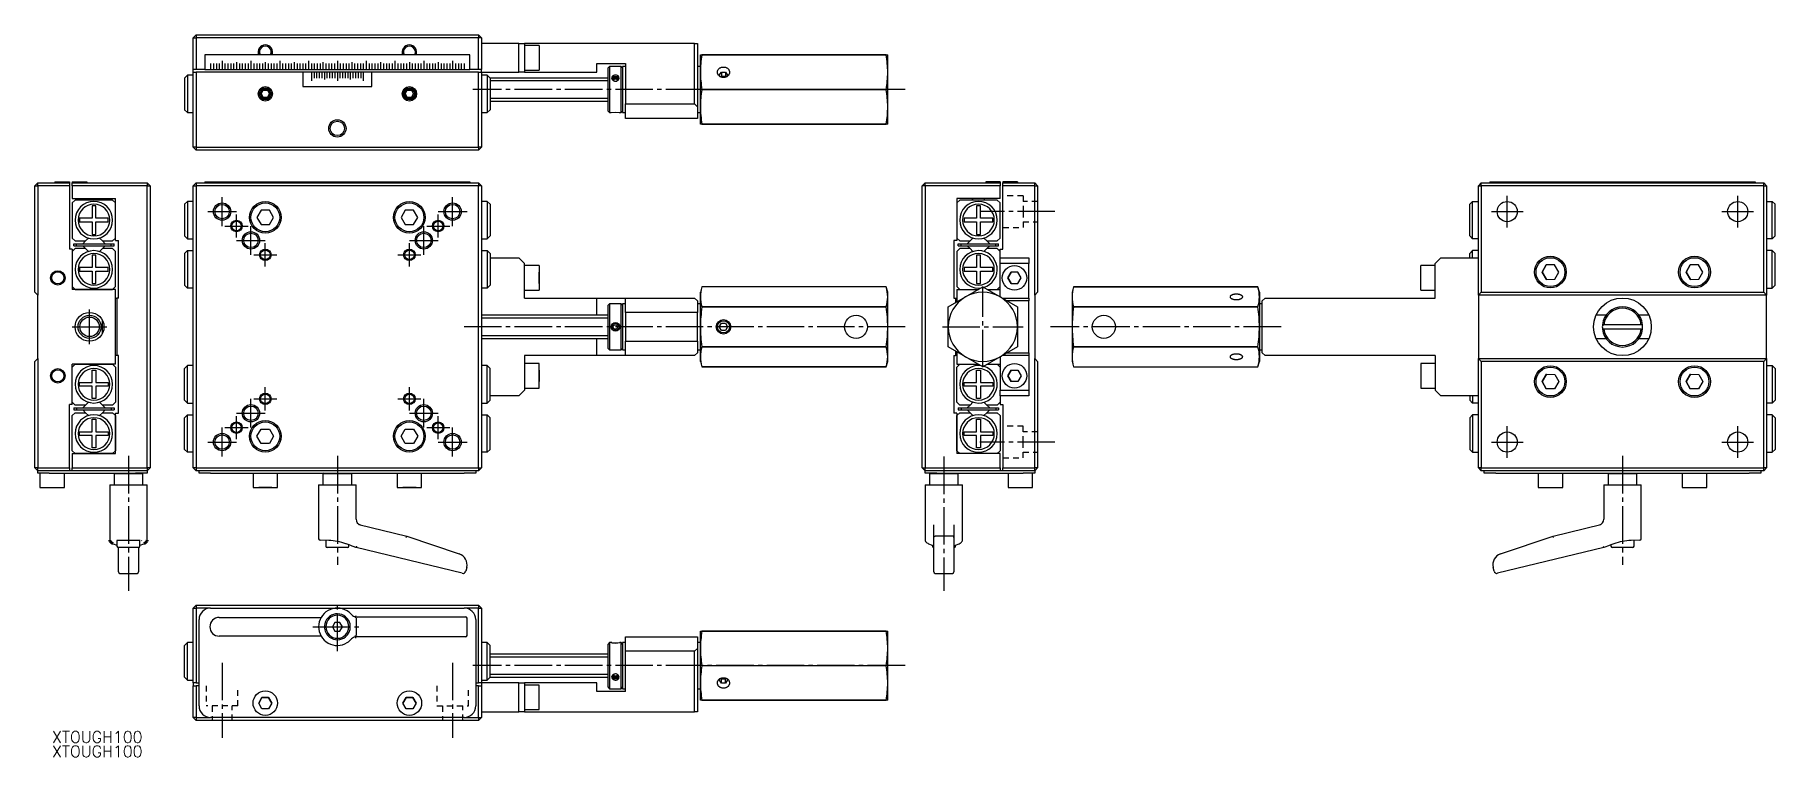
# Model space of a CAD drawing. Extents: x 30 to 634, y 77 to 328.
import ezdxf

# ---------------------------------------------------------------- set-up
doc = ezdxf.new("R2010")
doc.units = 0
doc.linetypes.add('CENTER', pattern=[17.5, 13, -1.5, 1.5, -1.5])
doc.linetypes.add('DASHED', pattern=[3.5, 2, -1.5])
doc.layers.get('0').update_dxf_attribs({"linetype": 'CONTINUOUS'})
doc.layers.add('CENTER', color=1, linetype='CENTER')
doc.styles.get("Standard").update_dxf_attribs({"font": 'txt.shx', "bigfont": 'extfont.shx'})

msp = doc.modelspace()

# ---------------------------------------------------------------- texts
at = {"color": 7, "linetype": 'CONTINUOUS'}
for p in [(35.79, 81.76), (35.79, 76.76)]:
    msp.add_text('XTOUGH100', height=4, dxfattribs=at).set_placement(p)

# ---------------------------------------------------------------- linework, layer by layer
at = {"color": 7, "linetype": 'CONTINUOUS'}
for p, q in [((85.77, 327.54), (84.77, 326.54)), ((84.77, 315.54), (84.77, 326.54)), ((84.77, 326.54), (85.77, 326.54)), ((85.77, 327.54), (85.77, 326.54)), ((85.77, 327.54), (183.77, 327.54)), ((85.77, 326.54), (85.77, 315.54)), ((183.77, 326.54), (85.77, 326.54)), ((183.77, 327.54), (183.77, 326.54)), ((184.77, 326.54), (183.77, 327.54)), ((183.77, 315.54), (183.77, 326.54)), ((184.77, 326.54), (183.77, 326.54)), ((184.77, 326.54), (184.77, 315.54)), ((88.77, 320.54), (88.77, 315.54)), ((180.77, 320.54), (88.77, 320.54)), ((88.77, 320.54), (88.77, 315.54)), ((180.77, 315.54), (180.77, 320.54)), ((197.77, 324.54), (184.77, 324.54)), ((197.77, 314.54), (197.77, 324.54)), ((197.77, 324.54), (199.77, 324.54)), ((199.77, 324.54), (199.77, 314.54)), ((258.77, 324.54), (199.77, 324.54)), ((204.77, 323.79), (199.77, 323.79)), ((204.77, 323.79), (204.77, 315.29)), ((258.77, 303.54), (258.77, 324.54)), ((258.77, 324.54), (259.77, 324.54)), ((259.77, 324.54), (259.77, 302.54)), ((260.77, 320.54), (261.26, 320.54)), ((260.77, 314.54), (260.77, 320.54)), ((261.26, 320.53), (261.26, 320.54)), ((261.26, 320.54), (325.27, 320.54)), ((325.27, 320.53), (261.26, 320.53)), ((325.27, 320.53), (325.27, 320.54)), ((325.27, 320.54), (325.77, 320.54)), ((325.77, 314.54), (325.77, 320.54)), ((84.77, 314.54), (84.77, 315.54)), ((85.77, 315.54), (84.77, 315.54)), ((84.77, 288.54), (84.77, 314.54)), ((84.77, 314.54), (85.77, 314.54)), ((88.76, 315.54), (85.77, 315.54)), ((85.77, 314.54), (85.77, 288.54)), ((122.76, 314.54), (85.77, 314.54)), ((88.77, 315.54), (90.77, 315.54)), ((90.77, 315.54), (91.77, 315.54)), ((91.77, 315.54), (92.77, 315.54)), ((92.77, 315.54), (93.77, 315.54)), ((93.77, 315.54), (94.77, 315.54)), ((94.77, 315.54), (95.77, 315.54)), ((95.77, 315.54), (96.77, 315.54)), ((96.77, 315.54), (97.77, 315.54)), ((97.77, 315.54), (98.77, 315.54)), ((98.77, 315.54), (99.77, 315.54)), ((99.77, 315.54), (100.77, 315.54)), ((100.77, 315.54), (101.77, 315.54)), ((101.77, 315.54), (102.77, 315.54)), ((102.77, 315.54), (103.77, 315.54)), ((103.77, 315.54), (104.77, 315.54)), ((104.77, 315.54), (105.77, 315.54)), ((105.77, 315.54), (106.77, 315.54)), ((106.77, 315.54), (107.77, 315.54)), ((107.77, 315.54), (108.77, 315.54)), ((108.77, 315.54), (109.77, 315.54)), ((109.77, 315.54), (110.77, 315.54)), ((110.77, 315.54), (111.77, 315.54)), ((111.77, 315.54), (112.77, 315.54)), ((112.77, 315.54), (113.77, 315.54)), ((113.77, 315.54), (114.77, 315.54)), ((114.77, 315.54), (115.77, 315.54)), ((115.77, 315.54), (116.77, 315.54)), ((116.77, 315.54), (117.77, 315.54)), ((117.77, 315.54), (118.77, 315.54)), ((118.77, 315.54), (119.77, 315.54)), ((119.77, 315.54), (120.77, 315.54)), ((120.77, 315.54), (121.77, 315.54)), ((121.77, 315.54), (122.77, 315.54)), ((122.77, 315.54), (123.77, 315.54)), ((122.77, 314.54), (122.77, 309.54)), ((125.77, 314.54), (122.77, 314.54)), ((122.77, 314.54), (122.77, 309.54)), ((123.77, 315.54), (124.77, 315.54)), ((124.77, 315.54), (125.77, 315.54)), ((125.77, 315.54), (126.77, 315.54)), ((126.67, 314.54), (125.77, 314.54)), ((127.57, 314.54), (126.67, 314.54)), ((126.77, 315.54), (127.77, 315.54)), ((128.47, 314.54), (127.57, 314.54)), ((127.77, 315.54), (128.77, 315.54)), ((129.37, 314.54), (128.47, 314.54)), ((128.77, 315.54), (129.77, 315.54)), ((130.27, 314.54), (129.37, 314.54)), ((129.77, 315.54), (130.77, 315.54)), ((131.17, 314.54), (130.27, 314.54)), ((130.77, 315.54), (131.77, 315.54)), ((132.07, 314.54), (131.17, 314.54)), ((131.77, 315.54), (132.77, 315.54)), ((132.97, 314.54), (132.07, 314.54)), ((132.77, 315.54), (133.77, 315.54)), ((133.87, 314.54), (132.97, 314.54)), ((133.77, 315.54), (134.77, 315.54)), ((134.77, 314.54), (133.87, 314.54)), ((134.77, 315.54), (135.77, 315.54)), ((135.67, 314.54), (134.77, 314.54)), ((136.57, 314.54), (135.67, 314.54)), ((135.77, 315.54), (136.77, 315.54)), ((137.47, 314.54), (136.57, 314.54)), ((136.77, 315.54), (137.77, 315.54)), ((138.37, 314.54), (137.47, 314.54)), ((137.77, 315.54), (138.77, 315.54)), ((139.27, 314.54), (138.37, 314.54)), ((138.77, 315.54), (139.77, 315.54)), ((140.17, 314.54), (139.27, 314.54)), ((139.77, 315.54), (140.77, 315.54)), ((141.07, 314.54), (140.17, 314.54)), ((140.77, 315.54), (141.77, 315.54)), ((141.97, 314.54), (141.07, 314.54)), ((141.77, 315.54), (142.77, 315.54)), ((142.87, 314.54), (141.97, 314.54)), ((142.77, 315.54), (143.77, 315.54)), ((143.77, 314.54), (142.87, 314.54)), ((143.77, 315.54), (144.77, 315.54)), ((146.77, 314.54), (143.77, 314.54)), ((144.77, 315.54), (145.77, 315.54)), ((145.77, 315.54), (146.77, 315.54)), ((146.77, 315.54), (147.77, 315.54)), ((146.77, 309.54), (146.77, 314.54)), ((183.77, 314.54), (146.78, 314.54)), ((147.77, 315.54), (148.77, 315.54)), ((148.77, 315.54), (149.77, 315.54)), ((149.77, 315.54), (150.77, 315.54)), ((150.77, 315.54), (151.77, 315.54)), ((151.77, 315.54), (152.77, 315.54)), ((152.77, 315.54), (153.77, 315.54)), ((153.77, 315.54), (154.77, 315.54)), ((154.77, 315.54), (155.77, 315.54)), ((155.77, 315.54), (156.77, 315.54)), ((156.77, 315.54), (157.77, 315.54)), ((157.77, 315.54), (158.77, 315.54)), ((158.77, 315.54), (159.77, 315.54)), ((159.77, 315.54), (160.77, 315.54)), ((160.77, 315.54), (161.77, 315.54)), ((161.77, 315.54), (162.77, 315.54)), ((162.77, 315.54), (163.77, 315.54)), ((163.77, 315.54), (164.77, 315.54)), ((164.77, 315.54), (165.77, 315.54)), ((165.77, 315.54), (166.77, 315.54)), ((166.77, 315.54), (167.77, 315.54)), ((167.77, 315.54), (168.77, 315.54)), ((168.77, 315.54), (169.77, 315.54)), ((169.77, 315.54), (170.77, 315.54)), ((170.77, 315.54), (171.77, 315.54)), ((171.77, 315.54), (172.77, 315.54)), ((172.77, 315.54), (173.77, 315.54)), ((173.77, 315.54), (174.77, 315.54)), ((174.77, 315.54), (175.77, 315.54)), ((175.77, 315.54), (176.77, 315.54)), ((176.77, 315.54), (177.77, 315.54)), ((177.77, 315.54), (178.77, 315.54)), ((178.77, 315.54), (180.77, 315.54)), ((183.77, 315.54), (180.78, 315.54)), ((184.77, 315.54), (183.77, 315.54)), ((183.77, 288.54), (183.77, 314.54)), ((183.77, 314.54), (184.77, 314.54)), ((184.77, 314.54), (184.77, 315.54)), ((184.77, 314.54), (197.77, 314.54)), ((184.77, 314.54), (184.77, 288.54)), ((199.77, 314.54), (197.77, 314.54)), ((199.77, 315.29), (204.77, 315.29)), ((199.77, 314.54), (224.77, 314.54)), ((224.77, 317.54), (234.77, 317.54)), ((224.77, 314.54), (224.77, 317.54)), ((229.27, 316.54), (228.77, 316.04)), ((228.77, 301.04), (228.77, 316.04)), ((229.27, 316.54), (229.27, 300.54)), ((233.27, 316.54), (229.27, 316.54)), ((233.27, 300.54), (233.27, 316.54)), ((233.77, 316.04), (233.27, 316.54)), ((233.77, 316.54), (233.77, 308.54)), ((234.77, 316.54), (233.77, 316.54)), ((234.77, 317.54), (234.77, 303.54)), ((260.77, 316.54), (259.77, 316.54)), ((260.77, 302.54), (260.77, 314.54)), ((266.67, 314.54), (266.68, 314.7)), ((266.68, 314.4), (266.67, 314.54)), ((266.68, 314.7), (266.7, 314.86)), ((266.7, 314.26), (266.68, 314.4)), ((266.7, 314.86), (266.74, 315.01)), ((266.73, 314.12), (266.7, 314.26)), ((266.77, 313.98), (266.73, 314.12)), ((266.74, 315.01), (266.8, 315.16)), ((266.8, 315.16), (266.87, 315.31)), ((266.87, 315.31), (266.95, 315.45)), ((266.95, 315.45), (267.05, 315.59)), ((267.05, 315.59), (267.16, 315.71)), ((267.16, 315.71), (267.28, 315.83)), ((267.28, 315.83), (267.42, 315.94)), ((267.33, 313.49), (268.05, 314.58)), ((267.42, 315.94), (267.56, 316.03)), ((267.56, 316.03), (267.72, 316.12)), ((267.72, 316.12), (267.88, 316.19)), ((267.88, 316.19), (268.05, 316.25)), ((268.05, 316.25), (268.23, 316.3)), ((268.05, 314.58), (269.49, 314.58)), ((268.05, 314.58), (268.05, 313.12)), ((268.23, 316.3), (268.4, 316.33)), ((268.4, 316.33), (268.59, 316.35)), ((268.59, 316.35), (268.77, 316.36)), ((268.77, 316.36), (268.95, 316.35)), ((268.95, 316.35), (269.13, 316.33)), ((269.13, 316.33), (269.31, 316.3)), ((269.31, 316.3), (269.49, 316.25)), ((269.49, 316.25), (269.66, 316.19)), ((269.49, 314.58), (270.21, 313.49)), ((269.49, 314.58), (269.49, 313.12)), ((269.66, 316.19), (269.82, 316.12)), ((269.82, 316.12), (269.97, 316.03)), ((269.97, 316.03), (270.12, 315.94)), ((270.12, 315.94), (270.25, 315.83)), ((270.25, 315.83), (270.38, 315.71)), ((270.38, 315.71), (270.49, 315.59)), ((270.49, 315.59), (270.59, 315.45)), ((270.59, 315.45), (270.67, 315.31)), ((270.67, 315.31), (270.74, 315.16)), ((270.74, 315.16), (270.8, 315.01)), ((270.81, 314.12), (270.77, 313.98)), ((270.8, 315.01), (270.84, 314.86)), ((270.84, 314.26), (270.81, 314.12)), ((270.84, 314.86), (270.86, 314.7)), ((270.86, 314.4), (270.84, 314.26)), ((270.86, 314.7), (270.87, 314.54)), ((270.87, 314.54), (270.86, 314.4)), ((325.77, 302.54), (325.77, 314.54)), ((82.77, 313.54), (81.77, 312.54)), ((81.77, 312.54), (81.77, 307.04)), ((82.77, 313.54), (82.77, 307.04)), ((84.77, 313.54), (82.77, 313.54)), ((108.33, 307.04), (109.05, 308.29)), ((109.05, 308.29), (110.49, 308.29)), ((110.49, 308.29), (111.21, 307.04)), ((122.77, 309.54), (146.77, 309.54)), ((158.33, 307.04), (159.05, 308.29)), ((159.05, 308.29), (160.49, 308.29)), ((160.49, 308.29), (161.21, 307.04)), ((186.77, 313.54), (184.77, 313.54)), ((186.77, 313.54), (186.77, 307.04)), ((187.77, 312.54), (186.77, 313.54)), ((187.77, 312.54), (187.77, 307.04)), ((228.77, 312.54), (187.77, 312.54)), ((230.03, 312.65), (230.02, 312.54)), ((230.02, 312.54), (230.03, 312.42)), ((230.05, 312.78), (230.03, 312.65)), ((230.03, 312.42), (230.05, 312.29)), ((230.1, 312.91), (230.05, 312.78)), ((230.05, 312.29), (230.08, 312.38)), ((230.05, 312.29), (230.1, 312.16)), ((230.08, 312.38), (230.12, 312.46)), ((230.16, 313.03), (230.1, 312.91)), ((230.1, 312.16), (230.16, 312.03)), ((230.12, 312.46), (230.16, 312.54)), ((230.24, 313.14), (230.16, 313.03)), ((230.16, 312.54), (230.21, 312.62)), ((230.16, 312.03), (230.24, 311.91)), ((230.21, 312.62), (230.27, 312.7)), ((230.34, 313.25), (230.24, 313.14)), ((230.27, 312.7), (230.34, 312.77)), ((230.45, 313.33), (230.34, 313.25)), ((230.34, 312.77), (230.41, 312.83)), ((230.4, 312.04), (230.84, 312.69)), ((230.75, 311.52), (230.4, 312.04)), ((230.41, 312.83), (230.49, 312.89)), ((230.58, 313.41), (230.45, 313.33)), ((230.49, 312.89), (230.58, 312.94)), ((230.72, 313.47), (230.58, 313.41)), ((230.58, 312.94), (230.67, 312.99)), ((230.84, 312.09), (230.6, 311.74)), ((230.67, 312.99), (230.76, 313.03)), ((230.76, 313.03), (230.86, 313.06)), ((230.84, 312.69), (231.7, 312.69)), ((230.84, 312.69), (230.84, 312.09)), ((231.7, 312.09), (230.84, 312.09)), ((230.86, 313.06), (230.96, 313.09)), ((230.96, 313.09), (231.06, 313.11)), ((231.06, 313.11), (231.16, 313.12)), ((231.16, 313.12), (231.27, 313.12)), ((231.27, 313.12), (231.37, 313.12)), ((231.37, 313.12), (231.48, 313.11)), ((231.48, 313.11), (231.58, 313.09)), ((231.58, 313.09), (231.68, 313.06)), ((231.68, 313.06), (231.78, 313.03)), ((231.7, 312.69), (232.14, 312.04)), ((231.7, 312.69), (231.7, 312.09)), ((231.94, 311.74), (231.7, 312.09)), ((231.78, 313.03), (231.87, 312.99)), ((232.14, 312.04), (231.78, 311.51)), ((231.87, 312.99), (231.96, 312.94)), ((232.08, 313.34), (231.95, 313.42)), ((231.96, 312.94), (232.05, 312.89)), ((232.05, 312.89), (232.12, 312.83)), ((232.19, 313.25), (232.08, 313.34)), ((232.12, 312.83), (232.2, 312.77)), ((232.29, 313.15), (232.19, 313.25)), ((232.2, 312.77), (232.26, 312.7)), ((232.2, 311.8), (232.3, 311.91)), ((232.26, 312.7), (232.32, 312.62)), ((232.37, 313.04), (232.29, 313.15)), ((232.3, 311.91), (232.38, 312.04)), ((232.32, 312.62), (232.38, 312.54)), ((232.44, 312.92), (232.37, 313.04)), ((232.38, 312.54), (232.42, 312.46)), ((232.38, 312.04), (232.45, 312.17)), ((232.42, 312.46), (232.46, 312.38)), ((232.48, 312.8), (232.44, 312.92)), ((232.45, 312.17), (232.49, 312.3)), ((232.46, 312.38), (232.49, 312.29)), ((232.51, 312.67), (232.48, 312.8)), ((232.49, 312.3), (232.51, 312.44)), ((232.52, 312.54), (232.51, 312.67)), ((232.51, 312.44), (232.52, 312.54)), ((233.77, 308.54), (233.77, 300.54)), ((261.26, 308.53), (261.26, 308.55)), ((261.26, 308.55), (325.27, 308.55)), ((325.27, 308.53), (261.26, 308.53)), ((266.83, 313.85), (266.77, 313.98)), ((266.9, 313.72), (266.83, 313.85)), ((266.98, 313.59), (266.9, 313.72)), ((267.07, 313.47), (266.98, 313.59)), ((267.17, 313.36), (267.07, 313.47)), ((267.28, 313.26), (267.17, 313.36)), ((267.41, 313.16), (267.28, 313.26)), ((267.7, 312.98), (267.33, 313.49)), ((267.53, 313.07), (267.41, 313.16)), ((267.67, 312.99), (267.53, 313.07)), ((267.82, 312.92), (267.67, 312.99)), ((267.97, 312.86), (267.82, 312.92)), ((268.05, 313.12), (267.89, 312.89)), ((268.12, 312.81), (267.97, 312.86)), ((269.49, 313.12), (268.05, 313.12)), ((268.28, 312.77), (268.12, 312.81)), ((268.44, 312.75), (268.28, 312.77)), ((268.6, 312.73), (268.44, 312.75)), ((268.77, 312.72), (268.6, 312.73)), ((268.93, 312.73), (268.77, 312.72)), ((269.1, 312.75), (268.93, 312.73)), ((269.26, 312.77), (269.1, 312.75)), ((269.42, 312.81), (269.26, 312.77)), ((269.57, 312.86), (269.42, 312.81)), ((269.65, 312.89), (269.49, 313.12)), ((269.72, 312.92), (269.57, 312.86)), ((269.87, 312.99), (269.72, 312.92)), ((270.21, 313.49), (269.84, 312.98)), ((270, 313.07), (269.87, 312.99)), ((270.13, 313.16), (270, 313.07)), ((270.25, 313.26), (270.13, 313.16)), ((270.37, 313.36), (270.25, 313.26)), ((270.47, 313.47), (270.37, 313.36)), ((270.56, 313.59), (270.47, 313.47)), ((270.64, 313.72), (270.56, 313.59)), ((270.71, 313.85), (270.64, 313.72)), ((270.77, 313.98), (270.71, 313.85)), ((325.27, 308.53), (325.27, 308.55)), ((81.77, 307.04), (81.77, 301.54)), ((82.77, 307.04), (82.77, 300.54)), ((109.05, 305.79), (108.33, 307.04)), ((108.33, 307.04), (109.05, 305.79)), ((110.49, 305.79), (109.05, 305.79)), ((109.05, 305.79), (110.49, 305.79)), ((111.21, 307.04), (110.49, 305.79)), ((110.49, 305.79), (111.21, 307.04)), ((159.05, 305.79), (158.33, 307.04)), ((158.33, 307.04), (159.05, 305.79)), ((160.49, 305.79), (159.05, 305.79)), ((159.05, 305.79), (160.49, 305.79)), ((161.21, 307.04), (160.49, 305.79)), ((160.49, 305.79), (161.21, 307.04)), ((186.77, 307.04), (186.77, 300.54)), ((187.77, 307.04), (187.77, 301.54)), ((187.77, 304.54), (228.77, 304.54)), ((234.77, 303.54), (258.77, 303.54)), ((234.77, 298.54), (234.77, 303.54)), ((259.77, 302.54), (258.77, 303.54)), ((259.77, 302.54), (259.77, 298.54)), ((260.77, 296.54), (260.77, 302.54)), ((325.77, 296.54), (325.77, 302.54)), ((81.77, 301.54), (82.77, 300.54)), ((82.77, 300.54), (84.77, 300.54)), ((184.77, 300.54), (186.77, 300.54)), ((186.77, 300.54), (187.77, 301.54)), ((228.77, 301.04), (229.27, 300.54)), ((229.27, 300.54), (229.77, 300.54)), ((232.52, 300.54), (233.27, 300.54)), ((233.27, 300.54), (233.77, 301.04)), ((233.77, 300.54), (234.77, 300.54)), ((259.77, 298.54), (234.77, 298.54)), ((259.77, 300.54), (260.77, 300.54)), ((261.26, 296.54), (260.77, 296.54)), ((261.26, 296.55), (325.27, 296.55)), ((261.26, 296.54), (261.26, 296.55)), ((325.27, 296.54), (261.26, 296.54)), ((325.27, 296.54), (325.27, 296.55)), ((325.77, 296.54), (325.27, 296.54)), ((85.77, 288.54), (84.77, 288.54)), ((84.77, 288.54), (85.77, 287.54)), ((85.77, 288.54), (85.77, 287.54)), ((85.77, 288.54), (183.77, 288.54)), ((183.77, 287.54), (85.77, 287.54)), ((184.77, 288.54), (183.77, 287.54)), ((183.77, 288.54), (183.77, 287.54)), ((184.77, 288.54), (183.77, 288.54)), ((29.77, 275.16), (30.77, 276.16)), ((29.77, 238.16), (29.77, 275.16)), ((29.77, 275.16), (30.77, 275.16)), ((30.77, 275.16), (30.77, 276.16)), ((30.77, 276.16), (41.77, 276.16)), ((30.77, 275.16), (30.77, 237.16)), ((41.77, 275.16), (30.77, 275.16)), ((36.77, 276.46), (36.77, 276.16)), ((36.77, 276.46), (41.77, 276.46)), ((41.77, 276.46), (41.77, 276.16)), ((41.77, 276.16), (41.77, 275.16)), ((41.77, 275.16), (41.77, 253.16)), ((42.77, 276.46), (42.77, 276.16)), ((42.77, 276.46), (47.77, 276.46)), ((42.77, 276.16), (68.77, 276.16)), ((42.77, 275.16), (42.77, 276.16)), ((42.77, 275.16), (42.77, 270.66)), ((68.77, 275.16), (42.77, 275.16)), ((47.77, 276.46), (47.77, 276.16)), ((68.77, 276.16), (68.77, 275.16)), ((68.77, 276.16), (69.77, 275.16)), ((68.77, 177.16), (68.77, 275.16)), ((68.77, 275.16), (69.77, 275.16)), ((69.77, 275.16), (69.77, 177.16)), ((85.77, 276.16), (84.77, 275.16)), ((84.77, 177.16), (84.77, 275.16)), ((84.77, 275.16), (85.77, 275.16)), ((85.77, 276.16), (85.77, 275.16)), ((85.77, 276.16), (183.77, 276.16)), ((85.77, 275.16), (85.77, 177.16)), ((183.77, 275.16), (85.77, 275.16)), ((88.77, 276.46), (88.77, 276.16)), ((88.77, 276.46), (90.77, 276.46)), ((90.77, 276.46), (91.77, 276.46)), ((91.77, 276.46), (92.77, 276.46)), ((92.77, 276.46), (93.77, 276.46)), ((93.77, 276.46), (94.77, 276.46)), ((94.77, 276.46), (95.77, 276.46)), ((95.77, 276.46), (96.77, 276.46)), ((96.77, 276.46), (97.77, 276.46)), ((97.77, 276.46), (98.77, 276.46)), ((98.77, 276.46), (99.77, 276.46)), ((99.77, 276.46), (100.77, 276.46)), ((100.77, 276.46), (101.77, 276.46)), ((101.77, 276.46), (102.77, 276.46)), ((102.77, 276.46), (103.77, 276.46)), ((103.77, 276.46), (104.77, 276.46)), ((104.77, 276.46), (105.77, 276.46)), ((105.77, 276.46), (106.77, 276.46)), ((106.77, 276.46), (107.77, 276.46)), ((107.77, 276.46), (108.77, 276.46)), ((108.77, 276.46), (109.77, 276.46)), ((109.77, 276.46), (110.77, 276.46)), ((110.77, 276.46), (111.77, 276.46)), ((111.77, 276.46), (112.77, 276.46)), ((112.77, 276.46), (113.77, 276.46)), ((113.77, 276.46), (114.77, 276.46)), ((114.77, 276.46), (115.77, 276.46)), ((115.77, 276.46), (116.77, 276.46)), ((116.77, 276.46), (117.77, 276.46)), ((117.77, 276.46), (118.77, 276.46)), ((118.77, 276.46), (119.77, 276.46)), ((119.77, 276.46), (120.77, 276.46)), ((120.77, 276.46), (121.77, 276.46)), ((121.77, 276.46), (122.76, 276.46)), ((122.77, 276.46), (122.77, 276.16)), ((122.77, 276.46), (146.77, 276.46)), ((146.77, 276.46), (146.77, 276.16)), ((146.78, 276.46), (147.77, 276.46)), ((147.77, 276.46), (148.77, 276.46)), ((148.77, 276.46), (149.77, 276.46)), ((149.77, 276.46), (150.77, 276.46)), ((150.77, 276.46), (151.77, 276.46)), ((151.77, 276.46), (152.77, 276.46)), ((152.77, 276.46), (153.77, 276.46)), ((153.77, 276.46), (154.77, 276.46)), ((154.77, 276.46), (155.77, 276.46)), ((155.77, 276.46), (156.77, 276.46)), ((156.77, 276.46), (157.77, 276.46)), ((157.77, 276.46), (158.77, 276.46)), ((158.77, 276.46), (159.77, 276.46)), ((159.77, 276.46), (160.77, 276.46)), ((160.77, 276.46), (161.77, 276.46)), ((161.77, 276.46), (162.77, 276.46)), ((162.77, 276.46), (163.77, 276.46)), ((163.77, 276.46), (164.77, 276.46)), ((164.77, 276.46), (165.77, 276.46)), ((165.77, 276.46), (166.77, 276.46)), ((166.77, 276.46), (167.77, 276.46)), ((167.77, 276.46), (168.77, 276.46)), ((168.77, 276.46), (169.77, 276.46)), ((169.77, 276.46), (170.77, 276.46)), ((170.77, 276.46), (171.77, 276.46)), ((171.77, 276.46), (172.77, 276.46)), ((172.77, 276.46), (173.77, 276.46)), ((173.77, 276.46), (174.77, 276.46)), ((174.77, 276.46), (175.77, 276.46)), ((175.77, 276.46), (176.77, 276.46)), ((176.77, 276.46), (177.77, 276.46)), ((177.77, 276.46), (178.77, 276.46)), ((178.77, 276.46), (180.77, 276.46)), ((180.77, 276.46), (180.77, 276.16)), ((183.77, 276.16), (183.77, 275.16)), ((184.77, 275.16), (183.77, 276.16)), ((184.77, 275.16), (183.77, 275.16)), ((183.77, 177.16), (183.77, 275.16)), ((184.77, 275.16), (184.77, 177.16)), ((338.77, 276.16), (337.77, 275.16)), ((338.77, 275.16), (337.77, 275.16)), ((337.77, 177.16), (337.77, 275.16)), ((338.77, 275.16), (338.77, 276.16)), ((338.77, 276.16), (364.77, 276.16)), ((364.77, 275.16), (338.77, 275.16)), ((338.77, 275.16), (338.77, 177.16)), ((359.77, 276.46), (364.77, 276.46)), ((360.49, 276.46), (359.77, 276.46)), ((359.77, 276.46), (359.77, 276.16)), ((360.36, 276.46), (361.54, 276.46)), ((360.5, 276.46), (360.36, 276.46)), ((360.89, 276.46), (360.36, 276.46)), ((360.36, 276.46), (360.49, 276.46)), ((360.49, 276.46), (360.36, 276.46)), ((360.36, 276.46), (360.49, 276.46)), ((360.49, 276.46), (360.36, 276.46)), ((360.36, 276.46), (360.49, 276.46)), ((360.36, 276.46), (360.49, 276.46)), ((360.49, 276.46), (360.36, 276.46)), ((360.38, 276.46), (360.49, 276.46)), ((360.49, 276.46), (360.38, 276.46)), ((360.38, 276.46), (360.49, 276.46)), ((360.49, 276.46), (360.38, 276.46)), ((360.55, 276.46), (360.5, 276.46)), ((360.64, 276.46), (360.55, 276.46)), ((361.54, 276.46), (360.64, 276.46)), ((361.56, 276.46), (360.89, 276.46)), ((361.43, 276.46), (361.42, 276.46)), ((361.43, 276.46), (361.42, 276.46)), ((361.43, 276.46), (361.43, 276.46)), ((361.56, 276.46), (361.43, 276.46)), ((361.54, 276.46), (361.43, 276.46)), ((361.43, 276.46), (361.43, 276.46)), ((361.43, 276.46), (361.43, 276.46)), ((361.43, 276.46), (361.54, 276.46)), ((361.56, 276.46), (361.43, 276.46)), ((361.43, 276.46), (361.56, 276.46)), ((364.77, 276.46), (361.43, 276.46)), ((361.43, 276.46), (361.43, 276.46)), ((361.43, 276.46), (361.43, 276.46)), ((361.56, 276.46), (361.43, 276.46)), ((361.56, 276.46), (361.43, 276.46)), ((361.43, 276.46), (361.56, 276.46)), ((361.43, 276.46), (361.56, 276.46)), ((361.43, 276.46), (361.43, 276.46)), ((361.43, 276.46), (361.56, 276.46)), ((361.43, 276.46), (361.56, 276.46)), ((364.77, 276.46), (361.77, 276.46)), ((364.77, 276.46), (361.77, 276.46)), ((364.77, 276.46), (361.77, 276.46)), ((364.77, 276.46), (362.27, 276.46)), ((364.77, 276.46), (362.27, 276.46)), ((364.77, 276.46), (362.77, 276.46)), ((364.77, 276.46), (362.77, 276.46)), ((364.77, 276.46), (362.77, 276.46)), ((364.77, 276.46), (362.77, 276.46)), ((364.77, 276.46), (362.77, 276.46)), ((364.77, 276.46), (362.77, 276.46)), ((364.77, 276.46), (362.77, 276.46)), ((364.77, 276.46), (362.77, 276.46)), ((364.77, 276.46), (362.77, 276.46)), ((364.77, 276.46), (362.77, 276.46)), ((364.77, 276.46), (362.77, 276.46)), ((364.77, 276.46), (362.77, 276.46)), ((364.77, 276.46), (362.77, 276.46)), ((364.77, 276.46), (362.77, 276.46)), ((364.77, 276.46), (362.77, 276.46)), ((364.77, 276.46), (362.77, 276.46)), ((364.77, 276.46), (364.77, 276.16)), ((364.77, 276.16), (364.77, 275.16)), ((364.77, 270.66), (364.77, 275.16)), ((365.77, 276.46), (370.77, 276.46)), ((367.77, 276.46), (365.77, 276.46)), ((367.77, 276.46), (365.77, 276.46)), ((367.77, 276.46), (365.77, 276.46)), ((367.77, 276.46), (365.77, 276.46)), ((368.77, 276.46), (365.77, 276.46)), ((367.77, 276.46), (365.77, 276.46)), ((367.77, 276.46), (365.77, 276.46)), ((367.77, 276.46), (365.77, 276.46)), ((367.77, 276.46), (365.77, 276.46)), ((368.27, 276.46), (365.77, 276.46)), ((367.77, 276.46), (365.77, 276.46)), ((367.77, 276.46), (365.77, 276.46)), ((367.77, 276.46), (365.77, 276.46)), ((367.77, 276.46), (365.77, 276.46)), ((368.77, 276.46), (365.77, 276.46)), ((367.77, 276.46), (365.77, 276.46)), ((367.77, 276.46), (365.77, 276.46)), ((367.77, 276.46), (365.77, 276.46)), ((367.77, 276.46), (365.77, 276.46)), ((368.27, 276.46), (365.77, 276.46)), ((367.77, 276.46), (365.77, 276.46)), ((367.77, 276.46), (365.77, 276.46)), ((367.77, 276.46), (365.77, 276.46)), ((367.77, 276.46), (365.77, 276.46)), ((368.77, 276.46), (365.77, 276.46)), ((367.77, 276.46), (365.77, 276.46)), ((367.77, 276.46), (365.77, 276.46)), ((367.77, 276.46), (365.77, 276.46)), ((367.77, 276.46), (365.77, 276.46)), ((368.27, 276.46), (365.77, 276.46)), ((367.77, 276.46), (365.77, 276.46)), ((367.77, 276.46), (365.77, 276.46)), ((367.77, 276.46), (365.77, 276.46)), ((367.77, 276.46), (365.77, 276.46)), ((368.77, 276.46), (365.77, 276.46)), ((367.77, 276.46), (365.77, 276.46)), ((367.77, 276.46), (365.77, 276.46)), ((367.77, 276.46), (365.77, 276.46)), ((367.77, 276.46), (365.77, 276.46)), ((368.27, 276.46), (365.77, 276.46)), ((367.77, 276.46), (365.77, 276.46)), ((367.77, 276.46), (365.77, 276.46)), ((367.77, 276.46), (365.77, 276.46)), ((367.77, 276.46), (365.77, 276.46)), ((368.77, 276.46), (365.77, 276.46)), ((367.77, 276.46), (365.77, 276.46)), ((367.77, 276.46), (365.77, 276.46)), ((367.77, 276.46), (365.77, 276.46)), ((367.77, 276.46), (365.77, 276.46)), ((368.27, 276.46), (365.77, 276.46)), ((367.77, 276.46), (365.77, 276.46)), ((367.77, 276.46), (365.77, 276.46)), ((367.77, 276.46), (365.77, 276.46)), ((367.77, 276.46), (365.77, 276.46)), ((368.77, 276.46), (365.77, 276.46)), ((367.77, 276.46), (365.77, 276.46)), ((367.77, 276.46), (365.77, 276.46)), ((367.77, 276.46), (365.77, 276.46)), ((367.77, 276.46), (365.77, 276.46)), ((368.27, 276.46), (365.77, 276.46)), ((367.77, 276.46), (365.77, 276.46)), ((367.77, 276.46), (365.77, 276.46)), ((367.77, 276.46), (365.77, 276.46)), ((367.77, 276.46), (365.77, 276.46)), ((368.77, 276.46), (365.77, 276.46)), ((367.77, 276.46), (365.77, 276.46)), ((367.77, 276.46), (365.77, 276.46)), ((367.77, 276.46), (365.77, 276.46)), ((367.77, 276.46), (365.77, 276.46)), ((368.27, 276.46), (365.77, 276.46)), ((367.77, 276.46), (365.77, 276.46)), ((367.77, 276.46), (365.77, 276.46)), ((367.77, 276.46), (365.77, 276.46)), ((367.77, 276.46), (365.77, 276.46)), ((368.77, 276.46), (365.77, 276.46)), ((367.77, 276.46), (365.77, 276.46)), ((367.77, 276.46), (365.77, 276.46)), ((367.77, 276.46), (365.77, 276.46)), ((367.77, 276.46), (365.77, 276.46)), ((368.27, 276.46), (365.77, 276.46)), ((367.77, 276.46), (365.77, 276.46)), ((367.77, 276.46), (365.77, 276.46)), ((367.77, 276.46), (365.77, 276.46)), ((367.77, 276.46), (365.77, 276.46)), ((368.77, 276.46), (365.77, 276.46)), ((367.77, 276.46), (365.77, 276.46)), ((367.77, 276.46), (365.77, 276.46)), ((367.77, 276.46), (365.77, 276.46)), ((367.77, 276.46), (365.77, 276.46)), ((369.19, 276.46), (365.77, 276.46)), ((365.77, 276.46), (365.77, 276.16)), ((365.77, 276.16), (376.77, 276.16)), ((365.77, 275.16), (365.77, 276.16)), ((376.77, 275.16), (365.77, 275.16)), ((365.77, 253.16), (365.77, 275.16)), ((369.19, 276.46), (369.06, 276.46)), ((369.06, 276.46), (369.19, 276.46)), ((369.19, 276.46), (369.06, 276.46)), ((369.06, 276.46), (369.19, 276.46)), ((369.19, 276.46), (369.06, 276.46)), ((369.06, 276.46), (369.19, 276.46)), ((369.19, 276.46), (369.06, 276.46)), ((369.06, 276.46), (369.19, 276.46)), ((369.06, 276.46), (369.19, 276.46)), ((369.06, 276.46), (369.19, 276.46)), ((369.19, 276.46), (369.06, 276.46)), ((369.06, 276.46), (369.19, 276.46)), ((369.19, 276.46), (369.06, 276.46)), ((369.06, 276.46), (369.19, 276.46)), ((369.19, 276.46), (369.06, 276.46)), ((369.06, 276.46), (369.19, 276.46)), ((369.19, 276.46), (369.06, 276.46)), ((369.06, 276.46), (369.19, 276.46)), ((369.32, 276.46), (369.06, 276.46)), ((369.06, 276.46), (369.19, 276.46)), ((369.06, 276.46), (369.19, 276.46)), ((369.06, 276.46), (369.19, 276.46)), ((369.19, 276.46), (369.06, 276.46)), ((369.19, 276.46), (369.06, 276.46)), ((369.19, 276.46), (369.06, 276.46)), ((369.19, 276.46), (369.06, 276.46)), ((369.07, 276.46), (369.32, 276.46)), ((369.81, 276.46), (369.07, 276.46)), ((369.19, 276.46), (369.07, 276.46)), ((369.07, 276.46), (369.19, 276.46)), ((369.19, 276.46), (369.07, 276.46)), ((369.07, 276.46), (369.19, 276.46)), ((369.19, 276.46), (369.07, 276.46)), ((369.07, 276.46), (369.19, 276.46)), ((369.19, 276.46), (369.07, 276.46)), ((369.07, 276.46), (369.19, 276.46)), ((369.19, 276.46), (369.07, 276.46)), ((369.07, 276.46), (369.19, 276.46)), ((369.19, 276.46), (369.07, 276.46)), ((369.07, 276.46), (369.19, 276.46)), ((369.19, 276.46), (369.07, 276.46)), ((369.07, 276.46), (369.19, 276.46)), ((369.19, 276.46), (369.07, 276.46)), ((369.07, 276.46), (369.19, 276.46)), ((369.07, 276.46), (369.19, 276.46)), ((369.19, 276.46), (369.07, 276.46)), ((369.08, 276.46), (369.19, 276.46)), ((369.19, 276.46), (369.08, 276.46)), ((369.08, 276.46), (369.19, 276.46)), ((369.19, 276.46), (369.08, 276.46)), ((369.08, 276.46), (369.19, 276.46)), ((369.19, 276.46), (369.08, 276.46)), ((369.08, 276.46), (369.19, 276.46)), ((369.19, 276.46), (369.08, 276.46)), ((369.08, 276.46), (369.19, 276.46)), ((369.19, 276.46), (369.08, 276.46)), ((369.08, 276.46), (369.19, 276.46)), ((369.19, 276.46), (369.08, 276.46)), ((369.08, 276.46), (369.19, 276.46)), ((369.19, 276.46), (369.08, 276.46)), ((369.08, 276.46), (369.19, 276.46)), ((369.19, 276.46), (369.08, 276.46)), ((369.95, 276.46), (369.81, 276.46)), ((369.82, 276.46), (369.95, 276.46)), ((370.26, 276.46), (369.82, 276.46)), ((370.25, 276.46), (369.95, 276.46)), ((369.95, 276.46), (370.25, 276.46)), ((370.13, 276.46), (370.12, 276.46)), ((370.13, 276.46), (370.12, 276.46)), ((370.13, 276.46), (370.12, 276.46)), ((370.13, 276.46), (370.12, 276.46)), ((370.13, 276.46), (370.12, 276.46)), ((370.13, 276.46), (370.12, 276.46)), ((370.13, 276.46), (370.12, 276.46)), ((370.13, 276.46), (370.12, 276.46)), ((370.25, 276.46), (370.13, 276.46)), ((370.25, 276.46), (370.13, 276.46)), ((370.25, 276.46), (370.13, 276.46)), ((370.25, 276.46), (370.13, 276.46)), ((370.26, 276.46), (370.13, 276.46)), ((370.13, 276.46), (370.26, 276.46)), ((370.13, 276.46), (370.13, 276.46)), ((370.13, 276.46), (370.13, 276.46)), ((370.26, 276.46), (370.13, 276.46)), ((370.26, 276.46), (370.13, 276.46)), ((370.13, 276.46), (370.26, 276.46)), ((370.13, 276.46), (370.13, 276.46)), ((370.13, 276.46), (370.13, 276.46)), ((370.13, 276.46), (370.13, 276.46)), ((370.26, 276.46), (370.13, 276.46)), ((370.26, 276.46), (370.13, 276.46)), ((370.13, 276.46), (370.26, 276.46)), ((370.13, 276.46), (370.13, 276.46)), ((370.13, 276.46), (370.13, 276.46)), ((370.26, 276.46), (370.13, 276.46)), ((370.26, 276.46), (370.13, 276.46)), ((370.13, 276.46), (370.26, 276.46)), ((370.13, 276.46), (370.13, 276.46)), ((370.13, 276.46), (370.13, 276.46)), ((370.26, 276.46), (370.13, 276.46)), ((370.13, 276.46), (370.13, 276.46)), ((370.13, 276.46), (370.13, 276.46)), ((370.13, 276.46), (370.13, 276.46)), ((370.13, 276.46), (370.26, 276.46)), ((370.26, 276.46), (370.13, 276.46)), ((370.13, 276.46), (370.13, 276.46)), ((370.13, 276.46), (370.13, 276.46)), ((370.13, 276.46), (370.13, 276.46)), ((370.13, 276.46), (370.26, 276.46)), ((370.26, 276.46), (370.13, 276.46)), ((370.13, 276.46), (370.13, 276.46)), ((370.13, 276.46), (370.25, 276.46)), ((370.13, 276.46), (370.13, 276.46)), ((370.13, 276.46), (370.25, 276.46)), ((370.24, 276.46), (370.13, 276.46)), ((370.13, 276.46), (370.13, 276.46)), ((370.13, 276.46), (370.13, 276.46)), ((370.13, 276.46), (370.24, 276.46)), ((370.24, 276.46), (370.13, 276.46)), ((370.13, 276.46), (370.13, 276.46)), ((370.13, 276.46), (370.13, 276.46)), ((370.13, 276.46), (370.24, 276.46)), ((370.26, 276.46), (370.13, 276.46)), ((370.13, 276.46), (370.26, 276.46)), ((370.77, 276.46), (370.13, 276.46)), ((370.13, 276.46), (370.13, 276.46)), ((370.13, 276.46), (370.13, 276.46)), ((370.26, 276.46), (370.13, 276.46)), ((370.26, 276.46), (370.13, 276.46)), ((370.13, 276.46), (370.26, 276.46)), ((370.13, 276.46), (370.13, 276.46)), ((370.13, 276.46), (370.13, 276.46)), ((370.26, 276.46), (370.13, 276.46)), ((370.26, 276.46), (370.13, 276.46)), ((370.13, 276.46), (370.26, 276.46)), ((370.13, 276.46), (370.13, 276.46)), ((370.13, 276.46), (370.13, 276.46)), ((370.26, 276.46), (370.13, 276.46)), ((370.26, 276.46), (370.13, 276.46)), ((370.13, 276.46), (370.26, 276.46)), ((370.13, 276.46), (370.13, 276.46)), ((370.26, 276.46), (370.13, 276.46)), ((370.24, 276.46), (370.13, 276.46)), ((370.13, 276.46), (370.13, 276.46)), ((370.13, 276.46), (370.13, 276.46)), ((370.13, 276.46), (370.24, 276.46)), ((370.24, 276.46), (370.13, 276.46)), ((370.13, 276.46), (370.13, 276.46)), ((370.13, 276.46), (370.13, 276.46)), ((370.13, 276.46), (370.24, 276.46)), ((370.13, 276.46), (370.13, 276.46)), ((370.13, 276.46), (370.25, 276.46)), ((370.13, 276.46), (370.13, 276.46)), ((370.13, 276.46), (370.25, 276.46)), ((370.13, 276.46), (370.13, 276.46)), ((370.13, 276.46), (370.13, 276.46)), ((370.13, 276.46), (370.13, 276.46)), ((370.13, 276.46), (370.26, 276.46)), ((370.26, 276.46), (370.13, 276.46)), ((370.13, 276.46), (370.13, 276.46)), ((370.13, 276.46), (370.13, 276.46)), ((370.13, 276.46), (370.13, 276.46)), ((370.13, 276.46), (370.13, 276.46)), ((370.13, 276.46), (370.26, 276.46)), ((370.26, 276.46), (370.13, 276.46)), ((370.25, 276.46), (370.13, 276.46)), ((370.13, 276.46), (370.13, 276.46)), ((370.13, 276.46), (370.13, 276.46)), ((370.13, 276.46), (370.25, 276.46)), ((370.13, 276.46), (370.26, 276.46)), ((370.13, 276.46), (370.26, 276.46)), ((370.13, 276.46), (370.26, 276.46)), ((370.13, 276.46), (370.13, 276.46)), ((370.13, 276.46), (370.26, 276.46)), ((370.13, 276.46), (370.26, 276.46)), ((370.13, 276.46), (370.13, 276.46)), ((370.13, 276.46), (370.13, 276.46)), ((370.13, 276.46), (370.26, 276.46)), ((370.13, 276.46), (370.13, 276.46)), ((370.13, 276.46), (370.26, 276.46)), ((370.13, 276.46), (370.13, 276.46)), ((370.13, 276.46), (370.13, 276.46)), ((370.13, 276.46), (370.26, 276.46)), ((370.13, 276.46), (370.13, 276.46)), ((370.13, 276.46), (370.26, 276.46)), ((370.13, 276.46), (370.13, 276.46)), ((370.13, 276.46), (370.13, 276.46)), ((370.13, 276.46), (370.13, 276.46)), ((370.13, 276.46), (370.13, 276.46)), ((370.77, 276.46), (370.77, 276.16)), ((376.77, 275.16), (376.77, 276.16)), ((377.77, 275.16), (376.77, 276.16)), ((376.77, 275.16), (377.77, 275.16)), ((376.77, 237.16), (376.77, 275.16)), ((377.77, 275.16), (377.77, 238.16)), ((530.77, 275.16), (531.77, 276.16)), ((530.77, 275.16), (531.77, 275.16)), ((530.77, 237.16), (530.77, 275.16)), ((531.77, 275.16), (531.77, 276.16)), ((531.77, 276.16), (629.77, 276.16)), ((629.77, 275.16), (531.77, 275.16)), ((531.77, 275.16), (531.77, 238.16)), ((534.77, 276.46), (626.77, 276.46)), ((534.77, 276.46), (534.77, 276.16)), ((626.77, 276.46), (626.77, 276.16)), ((629.77, 275.16), (629.77, 276.16)), ((630.77, 275.16), (629.77, 276.16)), ((629.77, 275.16), (630.77, 275.16)), ((629.77, 238.16), (629.77, 275.16)), ((630.77, 275.16), (630.77, 237.16)), ((42.77, 270.66), (57.77, 270.66)), ((43.77, 270.16), (42.77, 269.16)), ((42.77, 269.16), (42.77, 256.96)), ((56.77, 270.16), (43.77, 270.16)), ((48.02, 270.66), (48.17, 270.51)), ((48.17, 270.51), (48.52, 270.16)), ((49.62, 268.16), (49.62, 263.86)), ((50.92, 268.16), (49.62, 268.16)), ((50.92, 263.86), (50.92, 268.16)), ((52.02, 270.16), (52.37, 270.51)), ((52.37, 270.51), (52.52, 270.66)), ((57.77, 269.16), (56.77, 270.16)), ((57.77, 269.16), (57.77, 270.66)), ((57.77, 256.96), (57.77, 269.16)), ((57.77, 256.96), (57.77, 269.16)), ((82.77, 269.71), (81.77, 268.71)), ((81.77, 268.71), (81.77, 257.71)), ((82.77, 269.71), (82.77, 256.71)), ((84.77, 269.71), (82.77, 269.71)), ((108.33, 266.66), (106.88, 264.16)), ((111.21, 266.66), (108.33, 266.66)), ((112.66, 264.16), (111.21, 266.66)), ((158.33, 266.66), (156.88, 264.16)), ((161.21, 266.66), (158.33, 266.66)), ((162.66, 264.16), (161.21, 266.66)), ((186.77, 269.71), (184.77, 269.71)), ((186.77, 269.71), (186.77, 256.71)), ((187.77, 268.71), (186.77, 269.71)), ((187.77, 268.71), (187.77, 257.71)), ((364.77, 270.66), (349.77, 270.66)), ((349.77, 270.66), (349.77, 269.16)), ((350.77, 270.16), (349.77, 269.16)), ((349.77, 269.16), (349.77, 256.96)), ((349.77, 269.16), (349.77, 256.96)), ((363.77, 270.16), (350.77, 270.16)), ((355.02, 270.66), (355.17, 270.51)), ((355.17, 270.51), (355.52, 270.16)), ((357.92, 268.16), (356.62, 268.16)), ((356.62, 268.16), (356.62, 263.86)), ((357.92, 263.86), (357.92, 268.16)), ((359.02, 270.16), (359.37, 270.51)), ((359.37, 270.51), (359.52, 270.66)), ((364.77, 269.16), (363.77, 270.16)), ((364.77, 256.96), (364.77, 269.16)), ((527.77, 268.71), (528.77, 269.71)), ((527.77, 257.71), (527.77, 268.71)), ((528.77, 256.71), (528.77, 269.71)), ((528.77, 269.71), (530.77, 269.71)), ((630.77, 269.71), (632.77, 269.71)), ((632.77, 256.71), (632.77, 269.71)), ((632.77, 269.71), (633.77, 268.71)), ((633.77, 257.71), (633.77, 268.71)), ((49.62, 263.86), (45.32, 263.86)), ((45.32, 263.86), (45.32, 262.56)), ((45.32, 262.56), (49.62, 262.56)), ((49.62, 262.56), (49.62, 258.26)), ((55.22, 263.86), (50.92, 263.86)), ((50.92, 258.26), (50.92, 262.56)), ((50.92, 262.56), (55.22, 262.56)), ((55.22, 262.56), (55.22, 263.86)), ((106.88, 264.16), (108.33, 261.66)), ((108.33, 261.66), (111.21, 261.66)), ((111.21, 261.66), (112.66, 264.16)), ((156.88, 264.16), (158.33, 261.66)), ((158.33, 261.66), (161.21, 261.66)), ((161.21, 261.66), (162.66, 264.16)), ((356.62, 263.86), (352.32, 263.86)), ((352.32, 263.86), (352.32, 262.56)), ((352.32, 262.56), (356.62, 262.56)), ((356.62, 262.56), (356.62, 258.26)), ((362.22, 263.86), (357.92, 263.86)), ((357.92, 258.26), (357.92, 262.56)), ((357.92, 262.56), (362.22, 262.56)), ((362.22, 262.56), (362.22, 263.86)), ((42.77, 256.96), (43.77, 255.96)), ((43.27, 254.31), (43.27, 255.01)), ((43.27, 255.01), (44.27, 255.01)), ((43.27, 254.31), (44.27, 254.31)), ((43.77, 255.96), (47.33, 255.96)), ((44.27, 254.31), (44.27, 255.01)), ((44.27, 255.01), (56.27, 255.01)), ((44.27, 254.31), (56.27, 254.31)), ((47.33, 255.96), (46.38, 255.01)), ((46.38, 254.31), (47.33, 253.36)), ((48.36, 257), (47.33, 255.96)), ((49.62, 258.26), (50.92, 258.26)), ((53.21, 255.96), (52.18, 257)), ((53.21, 255.96), (56.77, 255.96)), ((54.16, 255.01), (53.21, 255.96)), ((53.21, 253.36), (54.16, 254.31)), ((56.27, 254.31), (56.27, 255.01)), ((56.27, 255.01), (57.27, 255.01)), ((56.27, 254.31), (57.27, 254.31)), ((56.77, 255.96), (57.77, 256.96)), ((57.27, 254.31), (57.27, 255.01)), ((57.77, 256.16), (57.77, 256.96)), ((57.77, 256.16), (58.77, 256.16)), ((58.77, 236.16), (58.77, 256.16)), ((81.77, 257.71), (82.77, 256.71)), ((82.77, 256.71), (84.77, 256.71)), ((184.77, 256.71), (186.77, 256.71)), ((186.77, 256.71), (187.77, 257.71)), ((348.77, 256.16), (348.77, 236.16)), ((349.77, 256.16), (348.77, 256.16)), ((349.77, 256.96), (350.77, 255.96)), ((349.77, 256.96), (349.77, 256.16)), ((350.27, 255.01), (351.27, 255.01)), ((350.27, 254.31), (350.27, 255.01)), ((350.27, 254.31), (351.27, 254.31)), ((350.77, 255.96), (354.33, 255.96)), ((351.27, 255.01), (363.27, 255.01)), ((351.27, 254.31), (351.27, 255.01)), ((351.27, 254.31), (363.27, 254.31)), ((354.33, 255.96), (353.38, 255.01)), ((353.38, 254.31), (354.33, 253.36)), ((355.36, 257), (354.33, 255.96)), ((356.62, 258.26), (357.92, 258.26)), ((360.21, 255.96), (359.18, 257)), ((361.16, 255.01), (360.21, 255.96)), ((360.21, 255.96), (363.77, 255.96)), ((360.21, 253.36), (361.16, 254.31)), ((363.27, 255.01), (364.27, 255.01)), ((363.27, 254.31), (363.27, 255.01)), ((363.27, 254.31), (364.27, 254.31)), ((363.77, 255.96), (364.77, 256.96)), ((364.27, 254.31), (364.27, 255.01)), ((528.77, 256.71), (527.77, 257.71)), ((530.77, 256.71), (528.77, 256.71)), ((632.77, 256.71), (630.77, 256.71)), ((633.77, 257.71), (632.77, 256.71)), ((42.77, 253.16), (41.77, 253.16)), ((43.77, 253.36), (42.77, 252.36)), ((42.77, 253.16), (42.77, 252.36)), ((42.77, 252.36), (42.77, 240.16)), ((42.77, 252.36), (42.77, 240.16)), ((47.33, 253.36), (43.77, 253.36)), ((47.33, 253.36), (48.36, 252.33)), ((49.62, 251.06), (49.62, 246.76)), ((50.92, 251.06), (49.62, 251.06)), ((50.92, 246.76), (50.92, 251.06)), ((52.18, 252.33), (53.21, 253.36)), ((56.77, 253.36), (53.21, 253.36)), ((57.77, 252.36), (56.77, 253.36)), ((57.77, 240.16), (57.77, 252.36)), ((81.77, 251.61), (82.77, 252.61)), ((81.77, 251.61), (81.77, 240.61)), ((82.77, 252.61), (82.77, 239.61)), ((82.77, 252.61), (84.77, 252.61)), ((184.77, 252.61), (186.77, 252.61)), ((186.77, 252.61), (186.77, 239.61)), ((186.77, 252.61), (187.77, 251.61)), ((187.77, 251.61), (187.77, 240.61)), ((187.77, 250.16), (197.77, 250.16)), ((199.77, 248.16), (197.77, 250.16)), ((199.77, 236.16), (199.77, 248.16)), ((350.77, 253.36), (349.77, 252.36)), ((349.77, 252.36), (349.77, 240.16)), ((354.33, 253.36), (350.77, 253.36)), ((354.33, 253.36), (355.36, 252.33)), ((357.92, 251.06), (356.62, 251.06)), ((356.62, 251.06), (356.62, 246.76)), ((357.92, 246.76), (357.92, 251.06)), ((359.18, 252.33), (360.21, 253.36)), ((363.77, 253.36), (360.21, 253.36)), ((364.77, 252.36), (363.77, 253.36)), ((364.77, 253.16), (365.77, 253.16)), ((364.77, 252.36), (364.77, 253.16)), ((364.77, 250.16), (364.77, 252.36)), ((364.77, 250.16), (364.77, 252.36)), ((364.77, 250.16), (374.77, 250.16)), ((364.77, 248.16), (364.77, 250.16)), ((374.77, 248.16), (364.77, 248.16)), ((364.77, 236.56), (364.77, 248.16)), ((374.77, 250.16), (374.77, 248.16)), ((374.77, 236.16), (374.77, 248.16)), ((517.77, 250.16), (515.77, 248.16)), ((515.77, 238.91), (515.77, 248.16)), ((517.77, 250.16), (530.77, 250.16)), ((528.77, 252.61), (527.77, 251.61)), ((527.77, 250.16), (527.77, 251.61)), ((528.77, 250.16), (528.77, 252.61)), ((530.77, 252.61), (528.77, 252.61)), ((554.3, 247.65), (552.88, 245.14)), ((552.88, 245.14), (554.3, 247.65)), ((557.19, 247.68), (554.3, 247.65)), ((558.66, 245.19), (557.19, 247.68)), ((604.3, 247.65), (602.88, 245.14)), ((602.88, 245.14), (604.3, 247.65)), ((607.19, 247.68), (604.3, 247.65)), ((608.66, 245.19), (607.19, 247.68)), ((632.77, 252.61), (630.77, 252.61)), ((632.77, 239.61), (632.77, 252.61)), ((633.77, 251.61), (632.77, 252.61)), ((633.77, 240.61), (633.77, 251.61)), ((49.62, 246.76), (45.32, 246.76)), ((45.32, 246.76), (45.32, 245.46)), ((45.32, 245.46), (49.62, 245.46)), ((49.62, 245.46), (49.62, 241.16)), ((55.22, 246.76), (50.92, 246.76)), ((50.92, 241.16), (50.92, 245.46)), ((50.92, 245.46), (55.22, 245.46)), ((55.22, 245.46), (55.22, 246.76)), ((204.77, 247.41), (199.77, 247.41)), ((204.77, 247.41), (204.77, 238.91)), ((204.77, 247.41), (204.77, 238.91)), ((204.77, 243.16), (204.77, 245.16)), ((204.77, 245.16), (204.77, 243.16)), ((204.77, 241.16), (204.77, 243.16)), ((204.77, 243.16), (204.77, 241.16)), ((352.32, 246.76), (352.32, 245.46)), ((356.62, 246.76), (352.32, 246.76)), ((352.32, 245.46), (356.62, 245.46)), ((356.62, 245.46), (356.62, 241.16)), ((362.22, 246.76), (357.92, 246.76)), ((357.92, 241.16), (357.92, 245.46)), ((357.92, 245.46), (362.22, 245.46)), ((362.22, 245.46), (362.22, 246.76)), ((367.46, 243.16), (368.61, 245.16)), ((368.61, 245.16), (367.46, 243.16)), ((367.46, 243.16), (368.61, 241.16)), ((368.61, 241.16), (367.46, 243.16)), ((370.92, 245.16), (368.61, 245.16)), ((372.08, 243.16), (370.92, 245.16)), ((370.92, 241.16), (372.08, 243.16)), ((510.77, 238.91), (510.77, 247.41)), ((515.77, 247.41), (510.77, 247.41)), ((552.88, 245.14), (554.35, 242.65)), ((554.35, 242.65), (552.88, 245.14)), ((554.35, 242.65), (557.24, 242.68)), ((557.24, 242.68), (558.66, 245.19)), ((602.88, 245.14), (604.35, 242.65)), ((604.35, 242.65), (602.88, 245.14)), ((604.35, 242.65), (607.24, 242.68)), ((607.24, 242.68), (608.66, 245.19)), ((30.77, 237.16), (29.77, 238.16)), ((30.77, 215.16), (30.77, 237.16)), ((42.77, 240.16), (43.77, 239.16)), ((42.77, 240.16), (42.77, 239.16)), ((43.77, 239.16), (42.77, 239.16)), ((43.77, 239.16), (56.77, 239.16)), ((56.77, 239.16), (43.77, 239.16)), ((49.62, 241.16), (50.92, 241.16)), ((56.77, 239.16), (57.77, 240.16)), ((57.77, 239.16), (56.77, 239.16)), ((57.77, 213.16), (57.77, 239.16)), ((57.77, 236.16), (58.27, 236.16)), ((58.27, 236.16), (58.27, 216.16)), ((58.77, 236.16), (58.27, 236.16)), ((82.77, 239.61), (81.77, 240.61)), ((84.77, 239.61), (82.77, 239.61)), ((186.77, 239.61), (184.77, 239.61)), ((187.77, 240.61), (186.77, 239.61)), ((199.77, 238.91), (204.77, 238.91)), ((199.77, 236.16), (224.77, 236.16)), ((224.77, 230.16), (224.77, 236.16)), ((224.77, 236.16), (234.77, 236.16)), ((234.77, 236.16), (258.77, 236.16)), ((234.77, 231.16), (234.77, 236.16)), ((259.77, 235.16), (258.77, 236.16)), ((261.26, 240.01), (260.77, 238.16)), ((260.77, 236.56), (260.77, 238.16)), ((260.77, 226.16), (260.77, 236.56)), ((325.27, 240.01), (261.26, 240.01)), ((325.77, 238.16), (325.27, 240.01)), ((325.77, 236.56), (325.77, 238.16)), ((325.77, 226.16), (325.77, 236.56)), ((346.78, 233.1), (352.77, 236.56)), ((348.77, 236.16), (349.27, 236.16)), ((349.27, 236.16), (349.27, 234.53)), ((349.27, 236.16), (349.77, 236.16)), ((349.77, 240.16), (350.77, 239.16)), ((349.77, 239.16), (349.77, 234.82)), ((349.77, 239.16), (350.77, 239.16)), ((350.77, 239.16), (357.29, 239.16)), ((350.77, 239.16), (357.29, 239.16)), ((352.77, 236.56), (358.76, 240.01)), ((356.62, 241.16), (357.92, 241.16)), ((358.78, 240.01), (364.77, 236.56)), ((360.25, 239.16), (363.77, 239.16)), ((360.25, 239.16), (363.77, 239.16)), ((363.77, 239.16), (364.77, 240.16)), ((363.77, 239.16), (364.77, 239.16)), ((364.77, 236.56), (370.76, 233.1)), ((365.45, 236.16), (374.77, 236.16)), ((368.61, 241.16), (370.92, 241.16)), ((374.77, 236.16), (374.77, 235.16)), ((376.77, 237.16), (377.77, 238.16)), ((376.77, 237.16), (376.77, 215.16)), ((390.26, 240.01), (389.77, 238.16)), ((389.77, 238.16), (389.77, 236.56)), ((389.77, 236.56), (389.77, 226.16)), ((454.27, 240.01), (390.26, 240.01)), ((390.26, 240.01), (454.27, 240.01)), ((444.67, 236.56), (444.68, 236.64)), ((444.68, 236.47), (444.67, 236.56)), ((444.68, 236.64), (444.7, 236.72)), ((444.7, 236.39), (444.68, 236.47)), ((444.7, 236.72), (444.73, 236.8)), ((444.73, 236.31), (444.7, 236.39)), ((444.73, 236.8), (444.77, 236.88)), ((444.77, 236.23), (444.73, 236.31)), ((444.77, 236.88), (444.83, 236.96)), ((444.83, 236.15), (444.77, 236.23)), ((444.83, 236.96), (444.9, 237.03)), ((444.9, 236.08), (444.83, 236.15)), ((444.9, 237.03), (444.98, 237.1)), ((444.98, 236.01), (444.9, 236.08)), ((444.98, 237.1), (445.07, 237.17)), ((445.07, 235.94), (444.98, 236.01)), ((445.07, 237.17), (445.17, 237.24)), ((445.17, 235.87), (445.07, 235.94)), ((445.17, 237.24), (445.28, 237.3)), ((445.28, 235.81), (445.17, 235.87)), ((445.28, 237.3), (445.41, 237.35)), ((445.41, 235.76), (445.28, 235.81)), ((445.41, 237.35), (445.53, 237.4)), ((445.53, 235.71), (445.41, 235.76)), ((445.53, 237.4), (445.67, 237.45)), ((445.67, 235.66), (445.53, 235.71)), ((445.67, 237.45), (445.82, 237.49)), ((445.82, 235.62), (445.67, 235.66)), ((445.82, 237.49), (445.97, 237.53)), ((445.97, 235.59), (445.82, 235.62)), ((445.97, 237.53), (446.12, 237.55)), ((446.12, 235.56), (445.97, 235.59)), ((446.12, 237.55), (446.28, 237.58)), ((446.28, 237.58), (446.44, 237.59)), ((446.44, 237.59), (446.6, 237.6)), ((446.6, 237.6), (446.77, 237.61)), ((446.77, 237.61), (446.93, 237.6)), ((446.93, 237.6), (447.1, 237.59)), ((447.1, 237.59), (447.26, 237.58)), ((447.26, 237.58), (447.42, 237.55)), ((447.42, 237.55), (447.57, 237.53)), ((447.57, 235.59), (447.42, 235.56)), ((447.57, 237.53), (447.72, 237.49)), ((447.72, 235.62), (447.57, 235.59)), ((447.72, 237.49), (447.87, 237.45)), ((447.87, 235.66), (447.72, 235.62)), ((447.87, 237.45), (448, 237.4)), ((448, 235.71), (447.87, 235.66)), ((448, 237.4), (448.13, 237.35)), ((448.13, 235.76), (448, 235.71)), ((448.13, 237.35), (448.25, 237.3)), ((448.25, 235.81), (448.13, 235.76)), ((448.25, 237.3), (448.37, 237.24)), ((448.37, 235.87), (448.25, 235.81)), ((448.37, 237.24), (448.47, 237.17)), ((448.47, 235.94), (448.37, 235.87)), ((448.47, 237.17), (448.56, 237.1)), ((448.56, 236.01), (448.47, 235.94)), ((448.56, 237.1), (448.64, 237.03)), ((448.64, 236.08), (448.56, 236.01)), ((448.64, 237.03), (448.71, 236.96)), ((448.71, 236.15), (448.64, 236.08)), ((448.71, 236.96), (448.77, 236.88)), ((448.77, 236.23), (448.71, 236.15)), ((448.77, 236.88), (448.81, 236.8)), ((448.81, 236.31), (448.77, 236.23)), ((448.81, 236.8), (448.84, 236.72)), ((448.84, 236.39), (448.81, 236.31)), ((448.84, 236.72), (448.86, 236.64)), ((448.86, 236.47), (448.84, 236.39)), ((448.86, 236.64), (448.87, 236.56)), ((448.87, 236.56), (448.86, 236.47)), ((454.77, 238.16), (454.27, 240.01)), ((454.77, 238.16), (454.77, 236.56)), ((454.77, 236.56), (454.77, 226.16)), ((456.77, 236.16), (455.77, 235.16)), ((456.77, 236.16), (515.77, 236.16)), ((510.77, 238.91), (515.77, 238.91)), ((515.77, 236.16), (515.77, 238.91)), ((530.77, 237.16), (531.77, 238.16)), ((630.77, 237.16), (530.77, 237.16)), ((530.77, 237.16), (530.77, 215.16)), ((531.77, 238.16), (629.77, 238.16)), ((630.77, 237.16), (629.77, 238.16)), ((630.77, 239.61), (632.77, 239.61)), ((630.77, 215.16), (630.77, 237.16)), ((632.77, 239.61), (633.77, 240.61)), ((228.77, 230.16), (184.77, 230.16)), ((229.27, 234.16), (228.77, 233.66)), ((228.77, 226.16), (228.77, 233.66)), ((229.27, 234.16), (229.27, 226.16)), ((233.27, 234.16), (229.27, 234.16)), ((233.27, 218.16), (233.27, 234.16)), ((233.77, 233.66), (233.27, 234.16)), ((233.77, 234.16), (233.77, 218.16)), ((234.77, 234.16), (233.77, 234.16)), ((259.77, 231.16), (234.77, 231.16)), ((234.77, 231.16), (234.77, 221.16)), ((259.77, 235.16), (259.77, 231.16)), ((260.77, 234.16), (259.77, 234.16)), ((259.77, 221.16), (259.77, 231.16)), ((261.26, 233.08), (261.26, 233.1)), ((261.26, 233.1), (325.27, 233.1)), ((325.27, 233.08), (261.26, 233.08)), ((325.27, 233.08), (325.27, 233.1)), ((346.77, 226.16), (346.77, 233.08)), ((374.77, 235.16), (367.18, 235.16)), ((370.77, 233.08), (370.77, 226.16)), ((374.77, 217.16), (374.77, 235.16)), ((390.26, 233.1), (390.26, 233.08)), ((390.26, 233.1), (454.27, 233.1)), ((454.27, 233.08), (390.26, 233.08)), ((446.28, 235.53), (446.12, 235.56)), ((446.44, 235.52), (446.28, 235.53)), ((446.6, 235.51), (446.44, 235.52)), ((446.77, 235.51), (446.6, 235.51)), ((446.93, 235.51), (446.77, 235.51)), ((447.1, 235.52), (446.93, 235.51)), ((447.26, 235.53), (447.1, 235.52)), ((447.42, 235.56), (447.26, 235.53)), ((454.27, 233.1), (454.27, 233.08)), ((455.77, 234.16), (454.77, 234.16)), ((455.77, 217.16), (455.77, 235.16)), ((575.02, 230.16), (571.6, 230.16)), ((589.93, 230.16), (586.51, 230.16)), ((53.27, 228.16), (53.27, 228.34)), ((53.27, 224.16), (53.27, 228.16)), ((53.27, 223.98), (53.27, 224.16)), ((228.77, 218.66), (228.77, 226.16)), ((229.27, 226.16), (229.27, 218.16)), ((230.4, 226.16), (230.84, 226.91)), ((230.84, 225.41), (230.4, 226.16)), ((230.84, 226.91), (231.7, 226.91)), ((231.7, 225.41), (230.84, 225.41)), ((231.7, 226.91), (232.14, 226.16)), ((232.14, 226.16), (231.7, 225.41)), ((260.77, 215.77), (260.77, 226.16)), ((267.33, 226.16), (268.05, 227.41)), ((268.05, 224.91), (267.33, 226.16)), ((268.05, 227.41), (269.49, 227.41)), ((269.49, 224.91), (268.05, 224.91)), ((269.49, 227.41), (270.21, 226.16)), ((270.21, 226.16), (269.49, 224.91)), ((325.77, 215.77), (325.77, 226.16)), ((346.77, 219.25), (346.77, 226.16)), ((370.77, 226.16), (370.77, 219.25)), ((389.77, 226.16), (389.77, 215.77)), ((454.77, 226.16), (454.77, 215.77)), ((573.81, 226.91), (574.31, 226.91)), ((574.31, 225.41), (573.81, 225.41)), ((587.23, 226.91), (574.31, 226.91)), ((587.23, 225.41), (574.31, 225.41)), ((587.73, 226.91), (587.23, 226.91)), ((587.23, 225.41), (587.73, 225.41)), ((184.77, 222.16), (228.77, 222.16)), ((224.77, 216.16), (224.77, 222.16)), ((228.77, 218.66), (229.27, 218.16)), ((229.27, 218.16), (233.27, 218.16)), ((233.27, 218.16), (233.77, 218.66)), ((233.77, 218.16), (234.77, 218.16)), ((234.77, 221.16), (259.77, 221.16)), ((234.77, 216.16), (234.77, 221.16)), ((259.77, 221.16), (259.77, 217.16)), ((259.77, 218.16), (260.77, 218.16)), ((261.26, 219.23), (261.26, 219.25)), ((261.26, 219.25), (325.27, 219.25)), ((325.27, 219.23), (261.26, 219.23)), ((325.27, 219.23), (325.27, 219.25)), ((352.77, 215.77), (346.78, 219.23)), ((349.27, 217.79), (349.27, 216.16)), ((349.77, 217.5), (349.77, 213.16)), ((370.76, 219.23), (364.77, 215.77)), ((390.26, 219.25), (454.27, 219.25)), ((390.26, 219.25), (390.26, 219.23)), ((454.27, 219.23), (390.26, 219.23)), ((454.27, 219.25), (454.27, 219.23)), ((454.77, 218.16), (455.77, 218.16)), ((571.6, 222.16), (575.02, 222.16)), ((586.51, 222.16), (589.93, 222.16)), ((29.77, 214.16), (30.77, 215.16)), ((29.77, 177.16), (29.77, 214.16)), ((30.77, 215.16), (30.77, 177.16)), ((42.77, 212.16), (43.77, 213.16)), ((43.77, 213.16), (42.77, 213.16)), ((42.77, 212.16), (42.77, 213.16)), ((42.77, 199.96), (42.77, 212.16)), ((42.77, 199.96), (42.77, 212.16)), ((43.77, 213.16), (56.77, 213.16)), ((56.77, 213.16), (43.77, 213.16)), ((56.77, 213.16), (57.77, 212.16)), ((57.77, 213.16), (56.77, 213.16)), ((58.27, 216.16), (57.77, 216.16)), ((57.77, 212.16), (57.77, 199.96)), ((58.77, 216.16), (58.27, 216.16)), ((58.77, 196.16), (58.77, 216.16)), ((82.77, 212.71), (81.77, 211.71)), ((81.77, 200.71), (81.77, 211.71)), ((82.77, 199.71), (82.77, 212.71)), ((84.77, 212.71), (82.77, 212.71)), ((186.77, 212.71), (184.77, 212.71)), ((186.77, 199.71), (186.77, 212.71)), ((187.77, 211.71), (186.77, 212.71)), ((187.77, 200.71), (187.77, 211.71)), ((199.77, 216.16), (199.77, 213.41)), ((224.77, 216.16), (199.77, 216.16)), ((199.77, 213.41), (199.77, 204.16)), ((204.77, 213.41), (199.77, 213.41)), ((204.77, 204.91), (204.77, 213.41)), ((204.77, 204.91), (204.77, 213.41)), ((234.77, 216.16), (224.77, 216.16)), ((258.77, 216.16), (234.77, 216.16)), ((258.77, 216.16), (259.77, 217.16)), ((260.77, 214.16), (260.77, 215.77)), ((260.77, 214.16), (261.26, 212.31)), ((261.26, 212.31), (325.27, 212.31)), ((325.27, 212.31), (261.26, 212.31)), ((325.27, 212.31), (325.77, 214.16)), ((325.77, 214.16), (325.77, 215.77)), ((348.77, 216.16), (348.77, 196.16)), ((348.77, 216.16), (349.27, 216.16)), ((349.77, 216.16), (349.27, 216.16)), ((349.77, 212.16), (350.77, 213.16)), ((349.77, 213.16), (350.77, 213.16)), ((349.77, 199.96), (349.77, 212.16)), ((350.77, 213.16), (357.29, 213.16)), ((350.77, 213.16), (357.29, 213.16)), ((358.76, 212.31), (352.77, 215.77)), ((364.77, 215.77), (358.78, 212.31)), ((360.25, 213.16), (363.77, 213.16)), ((360.25, 213.16), (363.77, 213.16)), ((363.77, 213.16), (364.77, 212.16)), ((363.77, 213.16), (364.77, 213.16)), ((364.77, 215.77), (364.77, 204.16)), ((374.77, 216.16), (365.45, 216.16)), ((367.18, 217.16), (374.77, 217.16)), ((374.77, 217.16), (374.77, 216.16)), ((374.77, 216.16), (374.77, 204.16)), ((376.77, 177.16), (376.77, 215.16)), ((377.77, 214.16), (376.77, 215.16)), ((377.77, 214.16), (377.77, 177.16)), ((389.77, 215.77), (389.77, 214.16)), ((389.77, 214.16), (390.26, 212.31)), ((390.26, 212.31), (454.27, 212.31)), ((444.67, 215.77), (444.68, 215.85)), ((444.68, 215.69), (444.67, 215.77)), ((444.68, 215.85), (444.7, 215.94)), ((444.7, 215.61), (444.68, 215.69)), ((444.7, 215.94), (444.73, 216.02)), ((444.73, 215.53), (444.7, 215.61)), ((444.73, 216.02), (444.77, 216.1)), ((444.77, 215.45), (444.73, 215.53)), ((444.77, 216.1), (444.83, 216.17)), ((444.83, 215.37), (444.77, 215.45)), ((444.83, 216.17), (444.9, 216.25)), ((444.9, 215.29), (444.83, 215.37)), ((444.9, 216.25), (444.98, 216.32)), ((444.98, 215.22), (444.9, 215.29)), ((444.98, 216.32), (445.07, 216.39)), ((445.07, 215.15), (444.98, 215.22)), ((445.07, 216.39), (445.17, 216.45)), ((445.17, 215.09), (445.07, 215.15)), ((445.17, 216.45), (445.28, 216.51)), ((445.28, 215.03), (445.17, 215.09)), ((445.28, 216.51), (445.41, 216.57)), ((445.41, 214.97), (445.28, 215.03)), ((445.41, 216.57), (445.53, 216.62)), ((445.53, 214.92), (445.41, 214.97)), ((445.53, 216.62), (445.67, 216.67)), ((445.67, 214.88), (445.53, 214.92)), ((445.67, 216.67), (445.82, 216.71)), ((445.82, 214.84), (445.67, 214.88)), ((445.82, 216.71), (445.97, 216.74)), ((445.97, 214.8), (445.82, 214.84)), ((445.97, 216.74), (446.12, 216.77)), ((446.12, 214.77), (445.97, 214.8)), ((446.12, 216.77), (446.28, 216.79)), ((446.28, 214.75), (446.12, 214.77)), ((446.28, 216.79), (446.44, 216.81)), ((446.44, 214.73), (446.28, 214.75)), ((446.44, 216.81), (446.6, 216.82)), ((446.6, 214.72), (446.44, 214.73)), ((446.6, 216.82), (446.77, 216.82)), ((446.77, 214.72), (446.6, 214.72)), ((446.77, 216.82), (446.93, 216.82)), ((446.93, 214.72), (446.77, 214.72)), ((446.93, 216.82), (447.1, 216.81)), ((447.1, 214.73), (446.93, 214.72)), ((447.1, 216.81), (447.26, 216.79)), ((447.26, 214.75), (447.1, 214.73)), ((447.26, 216.79), (447.42, 216.77)), ((447.42, 214.77), (447.26, 214.75)), ((447.42, 216.77), (447.57, 216.74)), ((447.57, 214.8), (447.42, 214.77)), ((447.57, 216.74), (447.72, 216.71)), ((447.72, 214.84), (447.57, 214.8)), ((447.72, 216.71), (447.87, 216.67)), ((447.87, 214.88), (447.72, 214.84)), ((447.87, 216.67), (448, 216.62)), ((448, 214.92), (447.87, 214.88)), ((448, 216.62), (448.13, 216.57)), ((448.13, 214.97), (448, 214.92)), ((448.13, 216.57), (448.25, 216.51)), ((448.25, 215.03), (448.13, 214.97)), ((448.25, 216.51), (448.37, 216.45)), ((448.37, 215.09), (448.25, 215.03)), ((448.37, 216.45), (448.47, 216.39)), ((448.47, 215.15), (448.37, 215.09)), ((448.47, 216.39), (448.56, 216.32)), ((448.56, 215.22), (448.47, 215.15)), ((448.56, 216.32), (448.64, 216.25)), ((448.64, 215.29), (448.56, 215.22)), ((448.64, 216.25), (448.71, 216.17)), ((448.71, 215.37), (448.64, 215.29)), ((448.71, 216.17), (448.77, 216.1)), ((448.77, 215.45), (448.71, 215.37)), ((448.77, 216.1), (448.81, 216.02)), ((448.81, 215.53), (448.77, 215.45)), ((448.81, 216.02), (448.84, 215.94)), ((448.84, 215.61), (448.81, 215.53)), ((448.84, 215.94), (448.86, 215.85)), ((448.86, 215.69), (448.84, 215.61)), ((448.86, 215.85), (448.87, 215.77)), ((448.87, 215.77), (448.86, 215.69)), ((454.27, 212.31), (454.77, 214.16)), ((454.77, 215.77), (454.77, 214.16)), ((455.77, 217.16), (456.77, 216.16)), ((515.77, 216.16), (456.77, 216.16)), ((510.77, 213.41), (510.77, 204.91)), ((515.77, 213.41), (510.77, 213.41)), ((515.77, 216.16), (515.77, 213.41)), ((515.77, 213.41), (515.77, 204.16)), ((530.77, 177.16), (530.77, 215.16)), ((531.77, 214.16), (530.77, 215.16)), ((530.77, 215.16), (630.77, 215.16)), ((531.77, 214.16), (531.77, 177.16)), ((629.77, 214.16), (531.77, 214.16)), ((629.77, 214.16), (630.77, 215.16)), ((629.77, 177.16), (629.77, 214.16)), ((630.77, 215.16), (630.77, 177.16)), ((630.77, 212.71), (632.77, 212.71)), ((632.77, 212.71), (632.77, 199.71)), ((632.77, 212.71), (633.77, 211.71)), ((633.77, 211.71), (633.77, 200.71)), ((45.32, 205.56), (45.32, 206.86)), ((45.32, 206.86), (49.62, 206.86)), ((49.62, 205.56), (45.32, 205.56)), ((49.62, 211.16), (50.92, 211.16)), ((49.62, 206.86), (49.62, 211.16)), ((49.62, 201.26), (49.62, 205.56)), ((50.92, 211.16), (50.92, 206.86)), ((50.92, 206.86), (55.22, 206.86)), ((55.22, 205.56), (50.92, 205.56)), ((50.92, 205.56), (50.92, 201.26)), ((55.22, 206.86), (55.22, 205.56)), ((204.77, 211.16), (204.77, 209.16)), ((204.77, 209.16), (204.77, 211.16)), ((204.77, 207.16), (204.77, 209.16)), ((204.77, 209.16), (204.77, 207.16)), ((352.32, 206.86), (356.62, 206.86)), ((352.32, 205.56), (352.32, 206.86)), ((356.62, 205.56), (352.32, 205.56)), ((356.62, 211.16), (357.92, 211.16)), ((356.62, 206.86), (356.62, 211.16)), ((356.62, 201.26), (356.62, 205.56)), ((357.92, 211.16), (357.92, 206.86)), ((357.92, 206.86), (362.22, 206.86)), ((357.92, 205.56), (357.92, 201.26)), ((362.22, 205.56), (357.92, 205.56)), ((362.22, 206.86), (362.22, 205.56)), ((367.46, 209.16), (368.61, 211.16)), ((368.61, 211.16), (367.46, 209.16)), ((368.61, 207.16), (367.46, 209.16)), ((367.46, 209.16), (368.61, 207.16)), ((368.61, 211.16), (370.92, 211.16)), ((370.92, 207.16), (368.61, 207.16)), ((370.92, 211.16), (372.08, 209.16)), ((372.08, 209.16), (370.92, 207.16)), ((552.88, 207.19), (554.35, 209.68)), ((554.35, 209.68), (552.88, 207.19)), ((554.3, 204.68), (552.88, 207.19)), ((552.88, 207.19), (554.3, 204.68)), ((554.35, 209.68), (557.24, 209.65)), ((558.66, 207.14), (557.19, 204.65)), ((557.24, 209.65), (558.66, 207.14)), ((602.88, 207.19), (604.35, 209.68)), ((604.35, 209.68), (602.88, 207.19)), ((604.3, 204.68), (602.88, 207.19)), ((602.88, 207.19), (604.3, 204.68)), ((604.35, 209.68), (607.24, 209.65)), ((608.66, 207.14), (607.19, 204.65)), ((607.24, 209.65), (608.66, 207.14)), ((43.77, 198.96), (42.77, 199.96)), ((42.77, 199.16), (42.77, 199.96)), ((47.33, 198.96), (48.36, 200)), ((50.92, 201.26), (49.62, 201.26)), ((52.18, 200), (53.21, 198.96)), ((57.77, 199.96), (56.77, 198.96)), ((81.77, 200.71), (82.77, 199.71)), ((82.77, 199.71), (84.77, 199.71)), ((184.77, 199.71), (186.77, 199.71)), ((186.77, 199.71), (187.77, 200.71)), ((197.77, 202.16), (187.77, 202.16)), ((197.77, 202.16), (199.77, 204.16)), ((199.77, 204.91), (204.77, 204.91)), ((350.77, 198.96), (349.77, 199.96)), ((354.33, 198.96), (355.36, 200)), ((357.92, 201.26), (356.62, 201.26)), ((359.18, 200), (360.21, 198.96)), ((364.77, 199.96), (363.77, 198.96)), ((364.77, 204.16), (374.77, 204.16)), ((364.77, 202.16), (364.77, 204.16)), ((364.77, 202.16), (364.77, 199.96)), ((374.77, 202.16), (364.77, 202.16)), ((364.77, 202.16), (364.77, 199.96)), ((364.77, 199.96), (364.77, 199.16)), ((374.77, 204.16), (374.77, 202.16)), ((510.77, 204.91), (515.77, 204.91)), ((515.77, 204.16), (517.77, 202.16)), ((530.77, 202.16), (517.77, 202.16)), ((527.77, 202.16), (527.77, 200.71)), ((528.77, 199.71), (527.77, 200.71)), ((528.77, 202.16), (528.77, 199.71)), ((530.77, 199.71), (528.77, 199.71)), ((557.19, 204.65), (554.3, 204.68)), ((607.19, 204.65), (604.3, 204.68)), ((632.77, 199.71), (630.77, 199.71)), ((633.77, 200.71), (632.77, 199.71)), ((42.77, 199.16), (41.77, 199.16)), ((41.77, 177.16), (41.77, 199.16)), ((42.77, 195.36), (43.77, 196.36)), ((42.77, 183.16), (42.77, 195.36)), ((43.27, 198.01), (43.27, 197.31)), ((43.27, 198.01), (44.27, 198.01)), ((43.27, 197.31), (44.27, 197.31)), ((47.33, 198.96), (43.77, 198.96)), ((43.77, 196.36), (47.33, 196.36)), ((44.27, 198.01), (44.27, 197.31)), ((44.27, 198.01), (56.27, 198.01)), ((44.27, 197.31), (56.27, 197.31)), ((46.38, 198.01), (47.33, 198.96)), ((47.33, 196.36), (46.38, 197.31)), ((48.36, 195.33), (47.33, 196.36)), ((49.62, 189.76), (49.62, 194.06)), ((49.62, 194.06), (50.92, 194.06)), ((50.92, 194.06), (50.92, 189.76)), ((53.21, 196.36), (52.18, 195.33)), ((56.77, 198.96), (53.21, 198.96)), ((53.21, 198.96), (54.16, 198.01)), ((54.16, 197.31), (53.21, 196.36)), ((53.21, 196.36), (56.77, 196.36)), ((56.27, 198.01), (56.27, 197.31)), ((56.27, 198.01), (57.27, 198.01)), ((56.27, 197.31), (57.27, 197.31)), ((56.77, 196.36), (57.77, 195.36)), ((57.27, 198.01), (57.27, 197.31)), ((57.77, 195.36), (57.77, 196.16)), ((57.77, 196.16), (58.77, 196.16)), ((57.77, 195.36), (57.77, 183.16)), ((57.77, 183.16), (57.77, 195.36)), ((81.77, 194.61), (82.77, 195.61)), ((81.77, 183.61), (81.77, 194.61)), ((82.77, 182.61), (82.77, 195.61)), ((82.77, 195.61), (84.77, 195.61)), ((184.77, 195.61), (186.77, 195.61)), ((186.77, 182.61), (186.77, 195.61)), ((186.77, 195.61), (187.77, 194.61)), ((187.77, 183.61), (187.77, 194.61)), ((349.77, 196.16), (348.77, 196.16)), ((349.77, 195.36), (350.77, 196.36)), ((349.77, 196.16), (349.77, 195.36)), ((349.77, 183.16), (349.77, 195.36)), ((349.77, 195.36), (349.77, 183.16)), ((350.27, 198.01), (350.27, 197.31)), ((350.27, 198.01), (351.27, 198.01)), ((350.27, 197.31), (351.27, 197.31)), ((354.33, 198.96), (350.77, 198.96)), ((350.77, 196.36), (354.33, 196.36)), ((351.27, 198.01), (351.27, 197.31)), ((351.27, 198.01), (363.27, 198.01)), ((351.27, 197.31), (363.27, 197.31)), ((353.38, 198.01), (354.33, 198.96)), ((354.33, 196.36), (353.38, 197.31)), ((355.36, 195.33), (354.33, 196.36)), ((356.62, 189.76), (356.62, 194.06)), ((356.62, 194.06), (357.92, 194.06)), ((357.92, 194.06), (357.92, 189.76)), ((360.21, 196.36), (359.18, 195.33)), ((363.77, 198.96), (360.21, 198.96)), ((360.21, 198.96), (361.16, 198.01)), ((361.16, 197.31), (360.21, 196.36)), ((360.21, 196.36), (363.77, 196.36)), ((363.27, 198.01), (363.27, 197.31)), ((363.27, 198.01), (364.27, 198.01)), ((363.27, 197.31), (364.27, 197.31)), ((363.77, 196.36), (364.77, 195.36)), ((364.27, 198.01), (364.27, 197.31)), ((364.77, 199.16), (365.77, 199.16)), ((364.77, 195.36), (364.77, 183.16)), ((365.77, 199.16), (365.77, 177.16)), ((528.77, 195.61), (527.77, 194.61)), ((527.77, 194.61), (527.77, 183.61)), ((528.77, 195.61), (528.77, 182.61)), ((530.77, 195.61), (528.77, 195.61)), ((632.77, 195.61), (630.77, 195.61)), ((632.77, 195.61), (632.77, 182.61)), ((633.77, 194.61), (632.77, 195.61)), ((633.77, 194.61), (633.77, 183.61)), ((45.32, 189.76), (49.62, 189.76)), ((45.32, 188.46), (45.32, 189.76)), ((49.62, 188.46), (45.32, 188.46)), ((49.62, 184.16), (49.62, 188.46)), ((50.92, 189.76), (55.22, 189.76)), ((55.22, 188.46), (50.92, 188.46)), ((50.92, 188.46), (50.92, 184.16)), ((55.22, 189.76), (55.22, 188.46)), ((106.88, 188.16), (108.33, 190.66)), ((108.33, 185.66), (106.88, 188.16)), ((108.33, 190.66), (111.21, 190.66)), ((111.21, 190.66), (112.66, 188.16)), ((112.66, 188.16), (111.21, 185.66)), ((156.88, 188.16), (158.33, 190.66)), ((158.33, 185.66), (156.88, 188.16)), ((158.33, 190.66), (161.21, 190.66)), ((161.21, 190.66), (162.66, 188.16)), ((162.66, 188.16), (161.21, 185.66)), ((352.32, 189.76), (356.62, 189.76)), ((352.32, 188.46), (352.32, 189.76)), ((356.62, 188.46), (352.32, 188.46)), ((356.62, 184.16), (356.62, 188.46)), ((357.92, 189.76), (362.22, 189.76)), ((357.92, 188.46), (357.92, 184.16)), ((362.22, 188.46), (357.92, 188.46)), ((362.22, 189.76), (362.22, 188.46)), ((43.77, 182.16), (42.77, 183.16)), ((42.77, 182.16), (42.77, 177.16)), ((42.77, 182.16), (43.77, 182.16)), ((56.77, 182.16), (43.77, 182.16)), ((43.77, 182.16), (56.77, 182.16)), ((50.92, 184.16), (49.62, 184.16)), ((57.77, 183.16), (56.77, 182.16)), ((56.77, 182.16), (57.77, 182.16)), ((57.77, 182.16), (57.77, 183.16)), ((82.77, 182.61), (81.77, 183.61)), ((84.77, 182.61), (82.77, 182.61)), ((111.21, 185.66), (108.33, 185.66)), ((161.21, 185.66), (158.33, 185.66)), ((186.77, 182.61), (184.77, 182.61)), ((187.77, 183.61), (186.77, 182.61)), ((350.77, 182.16), (349.77, 183.16)), ((349.77, 183.16), (349.77, 182.16)), ((350.77, 182.16), (349.77, 182.16)), ((363.77, 182.16), (350.77, 182.16)), ((363.77, 182.16), (350.77, 182.16)), ((357.92, 184.16), (356.62, 184.16)), ((364.77, 183.16), (363.77, 182.16)), ((364.77, 182.16), (363.77, 182.16)), ((364.77, 177.16), (364.77, 182.16)), ((527.77, 183.61), (528.77, 182.61)), ((528.77, 182.61), (530.77, 182.61)), ((630.77, 182.61), (632.77, 182.61)), ((632.77, 182.61), (633.77, 183.61)), ((30.77, 176.16), (29.77, 177.16)), ((30.77, 177.16), (29.77, 177.16)), ((30.77, 176.16), (30.77, 177.16)), ((30.77, 177.16), (41.77, 177.16)), ((41.77, 176.16), (30.77, 176.16)), ((30.77, 175.36), (30.77, 176.16)), ((34.77, 175.36), (30.77, 175.36)), ((31.52, 175.36), (31.52, 170.36)), ((34.77, 175.36), (64.77, 175.36)), ((40.02, 170.36), (40.02, 175.36)), ((41.77, 177.16), (41.77, 176.16)), ((42.77, 176.16), (41.77, 176.16)), ((42.77, 177.16), (68.77, 177.16)), ((42.77, 176.16), (42.77, 177.16)), ((68.77, 176.16), (42.77, 176.16)), ((57.52, 175.36), (57.27, 175.11)), ((68.77, 175.36), (64.77, 175.36)), ((67.27, 175.11), (67.02, 175.36)), ((68.77, 177.16), (68.77, 176.16)), ((69.77, 177.16), (68.77, 176.16)), ((69.77, 177.16), (68.77, 177.16)), ((68.77, 176.16), (68.77, 175.36)), ((85.77, 177.16), (84.77, 177.16)), ((84.77, 177.16), (85.77, 176.16)), ((85.77, 177.16), (85.77, 176.16)), ((85.77, 177.16), (183.77, 177.16)), ((90.77, 176.16), (85.77, 176.16)), ((86.77, 175.36), (86.77, 176.16)), ((90.77, 175.36), (86.77, 175.36)), ((178.77, 176.16), (90.77, 176.16)), ((178.77, 176.16), (90.77, 176.16)), ((90.77, 175.36), (178.77, 175.36)), ((105.52, 175.36), (105.52, 170.36)), ((114.02, 170.36), (114.02, 175.36)), ((130.02, 175.36), (129.77, 175.11)), ((139.77, 175.11), (139.52, 175.36)), ((155.52, 175.36), (155.52, 170.36)), ((164.02, 170.36), (164.02, 175.36)), ((183.77, 176.16), (178.77, 176.16)), ((182.77, 175.36), (178.77, 175.36)), ((182.77, 176.16), (182.77, 175.36)), ((183.77, 177.16), (184.77, 177.16)), ((183.77, 176.16), (184.77, 177.16)), ((183.77, 177.16), (183.77, 176.16)), ((337.77, 177.16), (338.77, 177.16)), ((337.77, 177.16), (338.77, 176.16)), ((338.77, 176.16), (338.77, 177.16)), ((338.77, 177.16), (364.77, 177.16)), ((338.77, 175.36), (338.77, 176.16)), ((364.77, 176.16), (338.77, 176.16)), ((342.77, 175.36), (338.77, 175.36)), ((340.52, 175.36), (340.27, 175.11)), ((342.77, 175.36), (372.77, 175.36)), ((350.27, 175.11), (350.02, 175.36)), ((364.77, 177.16), (364.77, 176.16)), ((365.77, 176.16), (364.77, 176.16)), ((365.77, 177.16), (376.77, 177.16)), ((365.77, 176.16), (365.77, 177.16)), ((376.77, 176.16), (365.77, 176.16)), ((367.52, 175.36), (367.52, 170.36)), ((376.77, 175.36), (372.77, 175.36)), ((376.02, 170.36), (376.02, 175.36)), ((376.77, 176.16), (376.77, 177.16)), ((377.77, 177.16), (376.77, 177.16)), ((376.77, 176.16), (377.77, 177.16)), ((376.77, 176.16), (376.77, 175.36)), ((531.77, 177.16), (530.77, 177.16)), ((531.77, 176.16), (530.77, 177.16)), ((531.77, 177.16), (629.77, 177.16)), ((531.77, 176.16), (531.77, 177.16)), ((536.77, 176.16), (531.77, 176.16)), ((532.77, 175.36), (532.77, 176.16)), ((536.77, 175.36), (532.77, 175.36)), ((624.77, 176.16), (536.77, 176.16)), ((624.77, 176.16), (536.77, 176.16)), ((536.77, 175.36), (551.52, 175.36)), ((551.52, 175.36), (610.02, 175.36)), ((551.52, 175.36), (551.52, 170.36)), ((560.02, 170.36), (560.02, 175.36)), ((576.02, 175.36), (575.77, 175.11)), ((585.77, 175.11), (585.52, 175.36)), ((601.52, 175.36), (601.52, 170.36)), ((610.02, 175.36), (624.77, 175.36)), ((610.02, 170.36), (610.02, 175.36)), ((629.77, 176.16), (624.77, 176.16)), ((628.77, 175.36), (624.77, 175.36)), ((628.77, 176.16), (628.77, 175.36)), ((630.77, 177.16), (629.77, 177.16)), ((629.77, 176.16), (629.77, 177.16)), ((629.77, 176.16), (630.77, 177.16)), ((31.52, 170.36), (40.02, 170.36)), ((55.77, 171.36), (68.77, 171.36)), ((55.77, 171.36), (55.77, 152.17)), ((67.27, 175.11), (57.27, 175.11)), ((57.27, 175.11), (57.27, 171.36)), ((67.27, 171.36), (67.27, 175.11)), ((68.77, 152.17), (68.77, 171.36)), ((105.52, 170.36), (109.77, 170.36)), ((105.52, 170.36), (114.02, 170.36)), ((108.61, 170.36), (107.46, 170.36)), ((107.46, 170.36), (108.61, 170.36)), ((110.92, 170.36), (108.61, 170.36)), ((108.61, 170.36), (110.92, 170.36)), ((109.77, 170.36), (114.02, 170.36)), ((112.08, 170.36), (110.92, 170.36)), ((110.92, 170.36), (112.08, 170.36)), ((128.27, 171.36), (134.77, 171.36)), ((128.27, 171.36), (128.27, 152.56)), ((134.77, 175.11), (129.77, 175.11)), ((129.77, 175.11), (129.77, 171.36)), ((139.77, 175.11), (134.77, 175.11)), ((134.77, 171.36), (141.27, 171.36)), ((139.77, 171.36), (139.77, 175.11)), ((141.27, 159.37), (141.27, 171.36)), ((155.52, 170.36), (159.77, 170.36)), ((155.52, 170.36), (164.02, 170.36)), ((158.61, 170.36), (157.46, 170.36)), ((157.46, 170.36), (158.61, 170.36)), ((160.92, 170.36), (158.61, 170.36)), ((158.61, 170.36), (160.92, 170.36)), ((159.77, 170.36), (164.02, 170.36)), ((162.08, 170.36), (160.92, 170.36)), ((160.92, 170.36), (162.08, 170.36)), ((338.77, 171.36), (351.77, 171.36)), ((338.77, 171.36), (338.77, 152.17)), ((350.27, 175.11), (340.27, 175.11)), ((340.27, 175.11), (340.27, 171.36)), ((350.27, 171.36), (350.27, 175.11)), ((351.77, 152.17), (351.77, 171.36)), ((367.52, 170.36), (376.02, 170.36)), ((551.52, 170.36), (560.02, 170.36)), ((574.27, 171.36), (587.27, 171.36)), ((574.27, 171.36), (574.27, 159.37)), ((585.77, 175.11), (575.77, 175.11)), ((575.77, 175.11), (575.77, 171.36)), ((585.77, 171.36), (585.77, 175.11)), ((587.27, 152.56), (587.27, 171.36)), ((601.52, 170.36), (610.02, 170.36)), ((142.25, 157.56), (158.83, 153.53)), ((341.77, 157.07), (341.77, 157.45)), ((341.77, 153.05), (341.77, 157.07)), ((348.77, 157.45), (348.77, 157.07)), ((348.77, 157.07), (348.77, 153.05)), ((556.71, 153.53), (573.29, 157.56)), ((58.26, 151.98), (58.29, 151.98)), ((58.27, 151.98), (58.27, 150.06)), ((66.24, 151.98), (66.28, 151.98)), ((66.27, 150.06), (66.27, 151.98)), ((66.74, 151.94), (66.89, 151.9)), ((131.77, 151.98), (128.76, 152.06)), ((130.77, 152), (130.77, 150.06)), ((158.69, 153.05), (158.83, 153.53)), ((158.83, 153.53), (177.05, 147.37)), ((338.77, 152.17), (338.78, 152.03)), ((338.78, 152.03), (338.82, 151.91)), ((338.82, 151.91), (338.87, 151.79)), ((338.87, 151.79), (338.94, 151.68)), ((341.77, 153.12), (341.78, 153.14)), ((341.77, 153.09), (341.77, 153.12)), ((341.77, 153.07), (341.77, 153.09)), ((341.77, 153.05), (341.77, 153.07)), ((341.77, 146.89), (341.77, 153.05)), ((341.78, 153.16), (341.79, 153.19)), ((341.78, 153.14), (341.78, 153.16)), ((341.79, 153.19), (341.8, 153.21)), ((341.8, 153.21), (341.81, 153.23)), ((341.81, 153.23), (341.82, 153.25)), ((341.82, 153.25), (341.83, 153.27)), ((341.83, 153.27), (341.84, 153.29)), ((341.84, 153.29), (341.85, 153.31)), ((341.85, 153.31), (341.87, 153.33)), ((341.87, 153.33), (341.88, 153.35)), ((341.88, 153.35), (341.9, 153.37)), ((341.9, 153.37), (341.92, 153.39)), ((341.92, 153.39), (341.93, 153.4)), ((341.93, 153.4), (341.95, 153.42)), ((341.95, 153.42), (341.97, 153.43)), ((341.97, 153.43), (341.99, 153.45)), ((341.99, 153.45), (342.01, 153.46)), ((342.01, 153.46), (342.03, 153.47)), ((342.03, 153.47), (342.06, 153.48)), ((342.06, 153.48), (342.08, 153.49)), ((342.08, 153.49), (342.1, 153.5)), ((342.1, 153.5), (342.12, 153.51)), ((342.12, 153.51), (342.15, 153.51)), ((342.15, 153.51), (342.17, 153.52)), ((342.17, 153.52), (342.2, 153.52)), ((342.2, 153.52), (342.22, 153.52)), ((342.22, 153.52), (342.24, 153.53)), ((342.24, 153.53), (342.27, 153.53)), ((348.27, 153.53), (342.27, 153.53)), ((348.29, 153.53), (348.27, 153.53)), ((348.32, 153.52), (348.29, 153.53)), ((348.34, 153.52), (348.32, 153.52)), ((348.37, 153.52), (348.34, 153.52)), ((348.39, 153.51), (348.37, 153.52)), ((348.41, 153.51), (348.39, 153.51)), ((348.44, 153.5), (348.41, 153.51)), ((348.46, 153.49), (348.44, 153.5)), ((348.48, 153.48), (348.46, 153.49)), ((348.5, 153.47), (348.48, 153.48)), ((348.53, 153.46), (348.5, 153.47)), ((348.55, 153.45), (348.53, 153.46)), ((348.57, 153.43), (348.55, 153.45)), ((348.59, 153.42), (348.57, 153.43)), ((348.6, 153.4), (348.59, 153.42)), ((348.62, 153.39), (348.6, 153.4)), ((348.64, 153.37), (348.62, 153.39)), ((348.66, 153.35), (348.64, 153.37)), ((348.67, 153.33), (348.66, 153.35)), ((348.68, 153.31), (348.67, 153.33)), ((348.7, 153.29), (348.68, 153.31)), ((348.71, 153.27), (348.7, 153.29)), ((348.72, 153.25), (348.71, 153.27)), ((348.73, 153.23), (348.72, 153.25)), ((348.74, 153.21), (348.73, 153.23)), ((348.75, 153.19), (348.74, 153.21)), ((348.75, 153.16), (348.75, 153.19)), ((348.76, 153.14), (348.75, 153.16)), ((348.76, 153.12), (348.76, 153.14)), ((348.77, 153.09), (348.76, 153.12)), ((348.77, 153.07), (348.77, 153.09)), ((348.77, 153.05), (348.77, 153.07)), ((348.77, 153.05), (348.77, 146.89)), ((351.54, 151.6), (351.63, 151.72)), ((351.63, 151.72), (351.7, 151.86)), ((351.7, 151.86), (351.74, 151.97)), ((351.74, 151.97), (351.77, 152.1)), ((351.77, 152.1), (351.77, 152.17)), ((538.49, 147.37), (556.71, 153.53)), ((556.85, 153.05), (556.71, 153.53)), ((586.78, 152.06), (583.77, 151.98)), ((584.77, 150.06), (584.77, 152)), ((56.93, 150.87), (58.24, 150.32)), ((58.24, 150.32), (58.27, 150.31)), ((58.77, 141.09), (58.77, 149.56)), ((65.77, 149.56), (58.77, 149.56)), ((65.77, 149.56), (65.77, 141.09)), ((66.27, 150.31), (66.3, 150.32)), ((66.3, 150.32), (67.61, 150.87)), ((138.27, 149.56), (131.27, 149.56)), ((139.17, 150.33), (137.77, 150.84)), ((138.77, 150.06), (138.77, 150.47)), ((139.17, 150.33), (141.08, 149.63)), ((141.27, 149.56), (141.08, 149.63)), ((141.41, 150.04), (141.27, 149.56)), ((178.13, 140.6), (141.27, 149.56)), ((339.93, 150.87), (341.24, 150.32)), ((341.24, 150.32), (341.76, 150.07)), ((341.27, 150.31), (341.27, 150.06)), ((341.76, 150.07), (341.77, 150.06)), ((341.77, 150.13), (341.77, 150.1)), ((341.77, 142.75), (341.77, 146.89)), ((348.77, 150.06), (349.3, 150.32)), ((348.77, 146.89), (348.77, 142.75)), ((349.27, 150.06), (349.27, 150.31)), ((349.3, 150.32), (350.61, 150.87)), ((574.27, 149.56), (537.41, 140.6)), ((574.12, 150.04), (574.27, 149.56)), ((574.46, 149.63), (574.27, 149.56)), ((574.46, 149.63), (576.37, 150.33)), ((577.77, 150.84), (576.37, 150.33)), ((576.77, 150.47), (576.77, 150.06)), ((580.77, 149.56), (577.27, 149.56)), ((584.27, 149.56), (580.77, 149.56)), ((58.77, 141.07), (58.77, 141.09)), ((59.27, 140.57), (65.27, 140.57)), ((65.77, 141.09), (65.77, 141.07)), ((179.66, 142.63), (179.34, 141.33)), ((341.77, 141.45), (341.77, 142.75)), ((341.77, 141.07), (341.77, 141.45)), ((342.27, 140.57), (348.27, 140.57)), ((348.77, 142.75), (348.77, 141.45)), ((348.77, 141.45), (348.77, 141.07)), ((536.2, 141.33), (535.88, 142.63)), ((85.77, 129.54), (84.77, 128.54)), ((84.77, 102.54), (84.77, 128.54)), ((84.77, 128.54), (85.77, 128.54)), ((85.77, 129.54), (183.77, 129.54)), ((85.77, 129.54), (85.77, 128.54)), ((85.77, 128.54), (85.77, 102.54)), ((90.77, 128.54), (85.77, 128.54)), ((90.77, 128.54), (134.77, 128.54)), ((134.77, 128.54), (178.77, 128.54)), ((183.77, 128.54), (178.77, 128.54)), ((183.77, 129.54), (184.77, 128.54)), ((183.77, 129.54), (183.77, 128.54)), ((183.77, 128.54), (184.77, 128.54)), ((183.77, 102.54), (183.77, 128.54)), ((184.77, 128.54), (184.77, 102.54)), ((86.77, 94.54), (86.77, 124.54)), ((93.77, 125.29), (129.14, 125.29)), ((133.9, 123.54), (133.04, 122.04)), ((133.04, 122.04), (133.9, 120.54)), ((135.64, 123.54), (133.9, 123.54)), ((136.5, 122.04), (135.64, 123.54)), ((135.64, 120.54), (136.5, 122.04)), ((141.25, 125.54), (141.41, 125.54)), ((141.27, 125.04), (141.27, 119.04)), ((141.41, 125.54), (178.25, 125.54)), ((178.25, 125.54), (178.85, 125.54)), ((178.85, 125.54), (179.17, 125.54)), ((179.17, 125.54), (179.27, 125.54)), ((179.77, 119.04), (179.77, 125.04)), ((182.77, 124.54), (182.77, 94.54)), ((82.77, 116.54), (81.77, 115.54)), ((81.77, 110.04), (81.77, 115.54)), ((82.77, 110.04), (82.77, 116.54)), ((84.77, 116.54), (82.77, 116.54)), ((129.14, 118.79), (93.77, 118.79)), ((133.9, 120.54), (135.64, 120.54)), ((141.41, 118.54), (141.25, 118.54)), ((178.25, 118.54), (141.41, 118.54)), ((178.85, 118.54), (178.25, 118.54)), ((179.17, 118.54), (178.85, 118.54)), ((179.27, 118.54), (179.17, 118.54)), ((186.77, 116.54), (184.77, 116.54)), ((186.77, 110.04), (186.77, 116.54)), ((187.77, 115.54), (186.77, 116.54)), ((187.77, 110.04), (187.77, 115.54)), ((229.27, 116.54), (228.77, 116.04)), ((228.77, 101.04), (228.77, 116.04)), ((229.27, 116.54), (229.27, 100.54)), ((230.02, 116.54), (229.27, 116.54)), ((233.27, 116.54), (232.77, 116.54)), ((233.27, 100.54), (233.27, 116.54)), ((233.77, 116.04), (233.27, 116.54)), ((233.77, 116.54), (233.77, 100.54)), ((234.77, 116.54), (233.77, 116.54)), ((234.77, 113.54), (234.77, 118.54)), ((234.77, 118.54), (259.77, 118.54)), ((259.77, 118.54), (259.77, 114.54)), ((260.77, 116.54), (259.77, 116.54)), ((260.77, 120.54), (261.26, 120.54)), ((260.77, 114.54), (260.77, 120.54)), ((261.26, 120.53), (261.26, 120.54)), ((261.26, 120.54), (325.27, 120.54)), ((325.27, 120.53), (261.26, 120.53)), ((325.27, 120.53), (325.27, 120.54)), ((325.27, 120.54), (325.77, 120.54)), ((325.77, 114.54), (325.77, 120.54)), ((81.77, 104.54), (81.77, 110.04)), ((82.77, 103.54), (82.77, 110.04)), ((186.77, 103.54), (186.77, 110.04)), ((228.77, 112.54), (187.77, 112.54)), ((187.77, 104.54), (187.77, 110.04)), ((258.77, 113.54), (234.77, 113.54)), ((234.77, 99.54), (234.77, 113.54)), ((258.77, 113.54), (259.77, 114.54)), ((258.77, 92.54), (258.77, 113.54)), ((259.77, 114.54), (259.77, 92.54)), ((260.77, 102.54), (260.77, 114.54)), ((325.77, 102.54), (325.77, 114.54)), ((81.77, 104.54), (82.77, 103.54)), ((82.77, 103.54), (84.77, 103.54)), ((184.77, 103.54), (186.77, 103.54)), ((186.77, 103.54), (187.77, 104.54)), ((187.77, 104.54), (228.77, 104.54)), ((230.03, 104.7), (230.02, 104.56)), ((230.02, 104.56), (230.02, 104.54)), ((230.02, 104.54), (230.03, 104.42)), ((230.06, 104.83), (230.03, 104.7)), ((230.03, 104.42), (230.05, 104.29)), ((230.08, 104.71), (230.05, 104.79)), ((230.05, 104.29), (230.1, 104.17)), ((230.12, 104.97), (230.06, 104.83)), ((230.12, 104.62), (230.08, 104.71)), ((230.1, 104.17), (230.16, 104.05)), ((230.19, 105.1), (230.12, 104.97)), ((230.16, 104.54), (230.12, 104.62)), ((230.21, 104.46), (230.16, 104.54)), ((230.16, 104.05), (230.24, 103.94)), ((230.27, 105.22), (230.19, 105.1)), ((230.27, 104.39), (230.21, 104.46)), ((230.24, 103.94), (230.34, 103.84)), ((230.38, 105.33), (230.27, 105.22)), ((230.34, 104.32), (230.27, 104.39)), ((230.41, 104.25), (230.34, 104.32)), ((230.34, 103.84), (230.45, 103.75)), ((230.49, 105.42), (230.38, 105.33)), ((230.4, 105.04), (230.75, 105.57)), ((230.84, 104.39), (230.4, 105.04)), ((230.49, 104.19), (230.41, 104.25)), ((230.58, 104.14), (230.49, 104.19)), ((230.67, 104.09), (230.58, 104.14)), ((230.6, 105.34), (230.84, 104.99)), ((230.76, 104.05), (230.67, 104.09)), ((230.86, 104.02), (230.76, 104.05)), ((230.84, 104.39), (230.84, 104.99)), ((230.84, 104.99), (231.7, 104.99)), ((231.7, 104.39), (230.84, 104.39)), ((230.96, 103.99), (230.86, 104.02)), ((231.06, 103.97), (230.96, 103.99)), ((231.16, 103.96), (231.06, 103.97)), ((231.27, 103.96), (231.16, 103.96)), ((231.37, 103.96), (231.27, 103.96)), ((231.48, 103.97), (231.37, 103.96)), ((231.58, 103.99), (231.48, 103.97)), ((231.68, 104.02), (231.58, 103.99)), ((231.78, 104.05), (231.68, 104.02)), ((231.7, 104.99), (231.94, 105.34)), ((232.14, 105.04), (231.7, 104.39)), ((231.7, 104.39), (231.7, 104.99)), ((231.78, 105.57), (232.14, 105.04)), ((231.87, 104.09), (231.78, 104.05)), ((231.96, 104.14), (231.87, 104.09)), ((231.88, 103.63), (232.01, 103.7)), ((232.05, 104.19), (231.96, 104.14)), ((232.01, 103.7), (232.13, 103.78)), ((232.12, 104.25), (232.05, 104.19)), ((232.2, 104.32), (232.12, 104.25)), ((232.13, 103.78), (232.24, 103.88)), ((232.29, 105.18), (232.19, 105.3)), ((232.26, 104.39), (232.2, 104.32)), ((232.24, 103.88), (232.33, 103.98)), ((232.32, 104.46), (232.26, 104.39)), ((232.37, 105.06), (232.29, 105.18)), ((232.38, 104.54), (232.32, 104.46)), ((232.33, 103.98), (232.4, 104.1)), ((232.44, 104.94), (232.37, 105.06)), ((232.42, 104.62), (232.38, 104.54)), ((232.4, 104.1), (232.46, 104.22)), ((232.46, 104.71), (232.42, 104.62)), ((232.48, 104.8), (232.44, 104.94)), ((232.49, 104.79), (232.46, 104.71)), ((232.46, 104.22), (232.5, 104.35)), ((232.51, 104.67), (232.48, 104.8)), ((232.5, 104.35), (232.52, 104.49)), ((232.52, 104.54), (232.51, 104.67)), ((232.52, 104.49), (232.52, 104.54)), ((261.26, 108.53), (261.26, 108.55)), ((261.26, 108.55), (325.27, 108.55)), ((325.27, 108.53), (261.26, 108.53)), ((266.67, 102.54), (266.68, 102.7)), ((266.68, 102.7), (266.7, 102.86)), ((266.7, 102.86), (266.74, 103.01)), ((266.74, 103.01), (266.8, 103.16)), ((266.8, 103.16), (266.87, 103.31)), ((266.87, 103.31), (266.95, 103.45)), ((266.95, 103.45), (267.05, 103.59)), ((267.05, 103.59), (267.16, 103.71)), ((267.16, 103.71), (267.28, 103.83)), ((267.28, 103.83), (267.42, 103.94)), ((267.33, 103.59), (267.7, 104.11)), ((268.05, 102.51), (267.33, 103.59)), ((267.42, 103.94), (267.56, 104.03)), ((267.56, 104.03), (267.72, 104.12)), ((267.72, 104.12), (267.88, 104.19)), ((267.88, 104.19), (268.05, 104.25)), ((267.89, 104.19), (268.05, 103.96)), ((268.05, 104.25), (268.23, 104.3)), ((268.05, 102.51), (268.05, 103.96)), ((268.05, 103.96), (269.49, 103.96)), ((268.23, 104.3), (268.4, 104.33)), ((268.4, 104.33), (268.59, 104.35)), ((268.59, 104.35), (268.77, 104.36)), ((268.77, 104.36), (268.95, 104.35)), ((268.95, 104.35), (269.13, 104.33)), ((269.13, 104.33), (269.31, 104.3)), ((269.31, 104.3), (269.49, 104.25)), ((269.49, 104.25), (269.66, 104.19)), ((269.49, 103.96), (269.65, 104.19)), ((269.49, 102.51), (269.49, 103.96)), ((270.21, 103.59), (269.49, 102.51)), ((269.66, 104.19), (269.82, 104.12)), ((269.82, 104.12), (269.97, 104.03)), ((269.84, 104.11), (270.21, 103.59)), ((269.97, 104.03), (270.12, 103.94)), ((270.12, 103.94), (270.25, 103.83)), ((270.25, 103.83), (270.38, 103.71)), ((270.38, 103.71), (270.49, 103.59)), ((270.49, 103.59), (270.59, 103.45)), ((270.59, 103.45), (270.67, 103.31)), ((270.67, 103.31), (270.74, 103.16)), ((270.74, 103.16), (270.8, 103.01)), ((270.8, 103.01), (270.84, 102.86)), ((270.84, 102.86), (270.86, 102.7)), ((270.86, 102.7), (270.87, 102.54)), ((325.27, 108.53), (325.27, 108.55)), ((84.77, 102.54), (84.77, 101.54)), ((85.77, 102.54), (84.77, 102.54)), ((84.77, 90.54), (84.77, 101.54)), ((84.77, 101.54), (85.77, 101.54)), ((85.77, 102.54), (86.77, 102.54)), ((85.77, 101.54), (85.77, 90.54)), ((86.77, 101.54), (85.77, 101.54)), ((107.46, 95.54), (108.61, 97.54)), ((108.61, 97.54), (107.46, 95.54)), ((108.61, 97.54), (110.92, 97.54)), ((110.92, 97.54), (108.61, 97.54)), ((110.92, 97.54), (112.08, 95.54)), ((112.08, 95.54), (110.92, 97.54)), ((157.46, 95.54), (158.61, 97.54)), ((158.61, 97.54), (157.46, 95.54)), ((158.61, 97.54), (160.92, 97.54)), ((160.92, 97.54), (158.61, 97.54)), ((162.08, 95.54), (160.92, 97.54)), ((160.92, 97.54), (162.08, 95.54)), ((182.77, 102.54), (183.77, 102.54)), ((183.77, 101.54), (182.77, 101.54)), ((184.77, 102.54), (183.77, 102.54)), ((183.77, 90.54), (183.77, 101.54)), ((183.77, 101.54), (184.77, 101.54)), ((184.77, 102.54), (184.77, 101.54)), ((197.77, 102.54), (184.77, 102.54)), ((184.77, 101.54), (184.77, 90.54)), ((197.77, 92.54), (197.77, 102.54)), ((197.77, 102.54), (199.77, 102.54)), ((199.77, 102.54), (199.77, 92.54)), ((224.77, 102.54), (199.77, 102.54)), ((204.77, 101.79), (199.77, 101.79)), ((204.77, 93.29), (204.77, 101.79)), ((224.77, 99.54), (224.77, 102.54)), ((234.77, 99.54), (224.77, 99.54)), ((228.77, 101.04), (229.27, 100.54)), ((229.27, 100.54), (233.27, 100.54)), ((233.27, 100.54), (233.77, 101.04)), ((233.77, 100.54), (234.77, 100.54)), ((259.77, 100.54), (260.77, 100.54)), ((260.77, 96.54), (260.77, 102.54)), ((266.68, 102.4), (266.67, 102.54)), ((266.7, 102.26), (266.68, 102.4)), ((266.73, 102.12), (266.7, 102.26)), ((266.77, 101.98), (266.73, 102.12)), ((266.83, 101.85), (266.77, 101.98)), ((266.9, 101.72), (266.83, 101.85)), ((266.98, 101.59), (266.9, 101.72)), ((267.07, 101.47), (266.98, 101.59)), ((267.17, 101.36), (267.07, 101.47)), ((267.28, 101.26), (267.17, 101.36)), ((267.41, 101.16), (267.28, 101.26)), ((267.53, 101.07), (267.41, 101.16)), ((267.67, 100.99), (267.53, 101.07)), ((267.82, 100.92), (267.67, 100.99)), ((267.97, 100.86), (267.82, 100.92)), ((268.12, 100.81), (267.97, 100.86)), ((269.49, 102.51), (268.05, 102.51)), ((268.28, 100.77), (268.12, 100.81)), ((268.44, 100.75), (268.28, 100.77)), ((268.6, 100.73), (268.44, 100.75)), ((268.77, 100.72), (268.6, 100.73)), ((268.93, 100.73), (268.77, 100.72)), ((269.1, 100.75), (268.93, 100.73)), ((269.26, 100.77), (269.1, 100.75)), ((269.42, 100.81), (269.26, 100.77)), ((269.57, 100.86), (269.42, 100.81)), ((269.72, 100.92), (269.57, 100.86)), ((269.87, 100.99), (269.72, 100.92)), ((270, 101.07), (269.87, 100.99)), ((270.13, 101.16), (270, 101.07)), ((270.25, 101.26), (270.13, 101.16)), ((270.37, 101.36), (270.25, 101.26)), ((270.47, 101.47), (270.37, 101.36)), ((270.56, 101.59), (270.47, 101.47)), ((270.64, 101.72), (270.56, 101.59)), ((270.71, 101.85), (270.64, 101.72)), ((270.77, 101.98), (270.71, 101.85)), ((270.81, 102.12), (270.77, 101.98)), ((270.84, 102.26), (270.81, 102.12)), ((270.86, 102.4), (270.84, 102.26)), ((270.87, 102.54), (270.86, 102.4)), ((325.77, 96.54), (325.77, 102.54)), ((108.61, 93.54), (107.46, 95.54)), ((110.92, 93.54), (108.61, 93.54)), ((112.08, 95.54), (110.92, 93.54)), ((158.61, 93.54), (157.46, 95.54)), ((160.92, 93.54), (158.61, 93.54)), ((162.08, 95.54), (160.92, 93.54)), ((184.77, 92.54), (197.77, 92.54)), ((199.77, 92.54), (197.77, 92.54)), ((199.77, 93.29), (204.77, 93.29)), ((199.77, 92.54), (258.77, 92.54)), ((259.77, 92.54), (258.77, 92.54)), ((261.26, 96.54), (260.77, 96.54)), ((261.26, 96.55), (325.27, 96.55)), ((261.26, 96.54), (261.26, 96.55)), ((325.27, 96.54), (261.26, 96.54)), ((325.27, 96.54), (325.27, 96.55)), ((325.77, 96.54), (325.27, 96.54)), ((84.77, 90.54), (85.77, 89.54)), ((85.77, 90.54), (84.77, 90.54)), ((85.77, 90.54), (90.77, 90.54)), ((85.77, 90.54), (85.77, 89.54)), ((183.77, 89.54), (85.77, 89.54)), ((178.77, 90.54), (90.77, 90.54)), ((178.77, 90.54), (183.77, 90.54)), ((183.77, 90.54), (184.77, 90.54)), ((183.77, 89.54), (184.77, 90.54)), ((183.77, 90.54), (183.77, 89.54))]:
    msp.add_line(p, q, dxfattribs=at)
at = {"color": 3, "linetype": 'CONTINUOUS'}
for p, q in [((90.77, 317.54), (90.77, 315.54)), ((91.77, 317.54), (91.77, 315.54)), ((92.77, 317.54), (92.77, 315.54)), ((93.77, 317.54), (93.77, 315.54)), ((94.77, 318.54), (94.77, 315.54)), ((95.77, 317.54), (95.77, 315.54)), ((96.77, 317.54), (96.77, 315.54)), ((97.77, 317.54), (97.77, 315.54)), ((98.77, 317.54), (98.77, 315.54)), ((99.77, 318.04), (99.77, 315.54)), ((100.77, 317.54), (100.77, 315.54)), ((101.77, 317.54), (101.77, 315.54)), ((102.77, 317.54), (102.77, 315.54)), ((103.77, 317.54), (103.77, 315.54)), ((104.77, 318.54), (104.77, 315.54)), ((105.77, 317.54), (105.77, 315.54)), ((106.77, 317.54), (106.77, 315.54)), ((107.77, 317.54), (107.77, 315.54)), ((108.77, 317.54), (108.77, 315.54)), ((109.77, 318.04), (109.77, 315.54)), ((110.77, 317.54), (110.77, 315.54)), ((111.77, 317.54), (111.77, 315.54)), ((112.77, 317.54), (112.77, 315.54)), ((113.77, 317.54), (113.77, 315.54)), ((114.77, 318.54), (114.77, 315.54)), ((115.77, 317.54), (115.77, 315.54)), ((116.77, 317.54), (116.77, 315.54)), ((117.77, 317.54), (117.77, 315.54)), ((118.77, 317.54), (118.77, 315.54)), ((119.77, 318.04), (119.77, 315.54)), ((120.77, 317.54), (120.77, 315.54)), ((121.77, 317.54), (121.77, 315.54)), ((122.77, 317.54), (122.77, 315.54)), ((123.77, 317.54), (123.77, 315.54)), ((124.77, 318.54), (124.77, 315.54)), ((125.77, 317.54), (125.77, 315.54)), ((125.77, 314.54), (125.77, 311.54)), ((126.67, 314.54), (126.67, 312.54)), ((126.77, 317.54), (126.77, 315.54)), ((127.57, 314.54), (127.57, 312.54)), ((127.77, 317.54), (127.77, 315.54)), ((128.47, 314.54), (128.47, 312.54)), ((128.77, 317.54), (128.77, 315.54)), ((129.37, 314.54), (129.37, 312.54)), ((129.77, 318.04), (129.77, 315.54)), ((130.27, 314.54), (130.27, 312.04)), ((130.77, 317.54), (130.77, 315.54)), ((131.17, 314.54), (131.17, 312.54)), ((131.77, 317.54), (131.77, 315.54)), ((132.07, 314.54), (132.07, 312.54)), ((132.77, 317.54), (132.77, 315.54)), ((132.97, 314.54), (132.97, 312.54)), ((133.77, 317.54), (133.77, 315.54)), ((133.87, 314.54), (133.87, 312.54)), ((134.77, 318.54), (134.77, 315.54)), ((134.77, 314.54), (134.77, 311.54)), ((135.67, 314.54), (135.67, 312.54)), ((135.77, 317.54), (135.77, 315.54)), ((136.57, 314.54), (136.57, 312.54)), ((136.77, 317.54), (136.77, 315.54)), ((137.47, 314.54), (137.47, 312.54)), ((137.77, 317.54), (137.77, 315.54)), ((138.37, 314.54), (138.37, 312.54)), ((138.77, 317.54), (138.77, 315.54)), ((139.27, 314.54), (139.27, 312.04)), ((139.77, 318.04), (139.77, 315.54)), ((140.17, 314.54), (140.17, 312.54)), ((140.77, 317.54), (140.77, 315.54)), ((141.07, 314.54), (141.07, 312.54)), ((141.77, 317.54), (141.77, 315.54)), ((141.97, 314.54), (141.97, 312.54)), ((142.77, 317.54), (142.77, 315.54)), ((142.87, 314.54), (142.87, 312.54)), ((143.77, 317.54), (143.77, 315.54)), ((143.77, 314.54), (143.77, 311.54)), ((144.77, 318.54), (144.77, 315.54)), ((145.77, 317.54), (145.77, 315.54)), ((146.77, 317.54), (146.77, 315.54)), ((147.77, 317.54), (147.77, 315.54)), ((148.77, 317.54), (148.77, 315.54)), ((149.77, 318.04), (149.77, 315.54)), ((150.77, 317.54), (150.77, 315.54)), ((151.77, 317.54), (151.77, 315.54)), ((152.77, 317.54), (152.77, 315.54)), ((153.77, 317.54), (153.77, 315.54)), ((154.77, 318.54), (154.77, 315.54)), ((155.77, 317.54), (155.77, 315.54)), ((156.77, 317.54), (156.77, 315.54)), ((157.77, 317.54), (157.77, 315.54)), ((158.77, 317.54), (158.77, 315.54)), ((159.77, 318.04), (159.77, 315.54)), ((160.77, 317.54), (160.77, 315.54)), ((161.77, 317.54), (161.77, 315.54)), ((162.77, 317.54), (162.77, 315.54)), ((163.77, 317.54), (163.77, 315.54)), ((164.77, 318.54), (164.77, 315.54)), ((165.77, 317.54), (165.77, 315.54)), ((166.77, 317.54), (166.77, 315.54)), ((167.77, 317.54), (167.77, 315.54)), ((168.77, 317.54), (168.77, 315.54)), ((169.77, 318.04), (169.77, 315.54)), ((170.77, 317.54), (170.77, 315.54)), ((171.77, 317.54), (171.77, 315.54)), ((172.77, 317.54), (172.77, 315.54)), ((173.77, 317.54), (173.77, 315.54)), ((174.77, 318.54), (174.77, 315.54)), ((175.77, 317.54), (175.77, 315.54)), ((176.77, 317.54), (176.77, 315.54)), ((177.77, 317.54), (177.77, 315.54)), ((178.77, 317.54), (178.77, 315.54)), ((228.77, 311.54), (187.77, 311.54)), ((187.77, 305.54), (228.77, 305.54)), ((229.77, 300.54), (231.27, 300.68)), ((231.27, 300.68), (232.77, 300.54)), ((228.77, 229.16), (184.77, 229.16)), ((184.77, 223.16), (228.77, 223.16)), ((230.01, 116.5), (229.77, 116.54)), ((228.77, 111.54), (187.77, 111.54)), ((187.77, 105.54), (228.77, 105.54))]:
    msp.add_line(p, q, dxfattribs=at)
at = {"color": 3, "linetype": 'DASHED'}
for p, q in [((372.77, 271.66), (365.77, 271.66)), ((372.77, 271.66), (372.77, 266.16)), ((377.77, 269.66), (372.77, 269.66)), ((372.77, 266.16), (372.77, 260.66)), ((365.77, 260.66), (372.77, 260.66)), ((372.77, 262.66), (377.77, 262.66)), ((372.77, 191.66), (365.77, 191.66)), ((372.77, 186.16), (372.77, 191.66)), ((377.77, 189.66), (372.77, 189.66)), ((372.77, 180.66), (372.77, 186.16)), ((372.77, 182.66), (377.77, 182.66)), ((365.77, 180.66), (372.77, 180.66)), ((89.27, 101.54), (89.27, 94.54)), ((100.27, 94.54), (100.27, 101.54)), ((169.27, 101.54), (169.27, 94.54)), ((180.27, 94.54), (180.27, 101.54)), ((100.27, 94.54), (89.27, 94.54)), ((91.27, 94.54), (91.27, 89.54)), ((98.27, 89.54), (98.27, 94.54)), ((169.27, 94.54), (180.27, 94.54)), ((171.27, 94.54), (171.27, 89.54)), ((178.27, 89.54), (178.27, 94.54))]:
    msp.add_line(p, q, dxfattribs=at)
at = {"color": 7, "linetype": 'CONTINUOUS', "const_width": 1}
for points in [[(55.77, 152.17), (55.78, 152.05), (55.81, 151.94), (55.85, 151.83), (55.9, 151.73, 0.109472), (56.93, 150.87)], [(67.61, 150.87, 0.118534), (68.65, 151.75), (68.71, 151.88), (68.75, 152.02), (68.77, 152.17)]]:
    msp.add_lwpolyline(points, format="xyb", dxfattribs=at)
for points in [[(141.41, 125.54), (141.41, 125.54), (141.4, 125.54), (141.39, 125.54), (141.39, 125.53), (141.38, 125.53), (141.37, 125.52), (141.37, 125.51), (141.36, 125.5), (141.35, 125.49), (141.35, 125.48), (141.34, 125.47), (141.33, 125.46), (141.33, 125.44), (141.32, 125.43), (141.32, 125.41), (141.31, 125.4), (141.31, 125.38), (141.3, 125.36), (141.3, 125.34), (141.29, 125.32), (141.29, 125.3), (141.29, 125.28), (141.28, 125.26), (141.28, 125.23), (141.28, 125.21), (141.28, 125.19), (141.27, 125.16), (141.27, 125.14), (141.27, 125.12), (141.27, 125.09), (141.27, 125.07), (141.27, 125.04)], [(141.41, 118.54), (141.41, 118.54), (141.4, 118.54), (141.39, 118.55), (141.39, 118.55), (141.38, 118.56), (141.37, 118.56), (141.37, 118.57), (141.36, 118.58), (141.35, 118.59), (141.35, 118.6), (141.34, 118.61), (141.33, 118.63), (141.33, 118.64), (141.32, 118.66), (141.32, 118.67), (141.31, 118.69), (141.31, 118.71), (141.3, 118.72), (141.3, 118.74), (141.29, 118.76), (141.29, 118.79), (141.29, 118.81), (141.28, 118.83), (141.28, 118.85), (141.28, 118.87), (141.28, 118.9), (141.27, 118.92), (141.27, 118.94), (141.27, 118.97), (141.27, 118.99), (141.27, 119.02), (141.27, 119.04)]]:
    msp.add_lwpolyline(points, dxfattribs=at)
at = {"color": 3, "linetype": 'CONTINUOUS'}
for centre, radius in [((109.77, 307.04), 2.5), ((159.77, 307.04), 2.5), ((134.77, 295.04), 3), ((94.77, 266.16), 3), ((174.77, 266.16), 3), ((99.77, 261.16), 2), ((169.77, 261.16), 2), ((104.77, 256.16), 3), ((164.77, 256.16), 3), ((109.77, 251.16), 2), ((159.77, 251.16), 2), ((37.77, 243.16), 2.5), ((48.77, 226.16), 3.38), ((231.27, 226.16), 1.5), ((268.77, 226.16), 2.5), ((37.77, 209.16), 2.5), ((109.77, 201.16), 2), ((159.77, 201.16), 2), ((104.77, 196.16), 3), ((164.77, 196.16), 3), ((94.77, 186.16), 3), ((99.77, 191.16), 2), ((169.77, 191.16), 2), ((174.77, 186.16), 3)]:
    msp.add_circle(centre, radius, dxfattribs=at)
at = {"color": 7, "linetype": 'CONTINUOUS'}
for centre, radius in [((109.77, 307.04), 2.1), ((109.77, 307.04), 1.75), ((159.77, 307.04), 2.1), ((159.77, 307.04), 1.75), ((134.77, 295.04), 2.5), ((94.77, 266.16), 2.5), ((109.77, 264.16), 5.5), ((109.77, 264.16), 5), ((159.77, 264.16), 5.5), ((159.77, 264.16), 5), ((174.77, 266.16), 2.5), ((540.77, 266.16), 3.5), ((620.77, 266.16), 3.5), ((99.77, 261.16), 1.65), ((169.77, 261.16), 1.65), ((104.77, 256.16), 2.5), ((164.77, 256.16), 2.5), ((109.77, 251.16), 1.65), ((159.77, 251.16), 1.65), ((555.77, 245.16), 5.5), ((555.77, 245.16), 5), ((605.77, 245.16), 5.5), ((605.77, 245.16), 5), ((37.77, 243.16), 2.1), ((369.77, 243.16), 4.25), ((580.77, 226.16), 10), ((48.77, 226.16), 5), ((48.77, 226.16), 4), ((314.77, 226.16), 4), ((400.77, 226.16), 4), ((231.27, 226.16), 1.25), ((268.77, 226.16), 2.1), ((369.77, 209.16), 4.25), ((555.77, 207.16), 5.5), ((555.77, 207.16), 5), ((605.77, 207.16), 5.5), ((605.77, 207.16), 5), ((37.77, 209.16), 2.1), ((109.77, 201.16), 1.65), ((159.77, 201.16), 1.65), ((104.77, 196.16), 2.5), ((109.77, 188.16), 5.5), ((159.77, 188.16), 5.5), ((164.77, 196.16), 2.5), ((94.77, 186.16), 2.5), ((99.77, 191.16), 1.65), ((109.77, 188.16), 5), ((159.77, 188.16), 5), ((169.77, 191.16), 1.65), ((174.77, 186.16), 2.5), ((540.77, 186.16), 3.5), ((620.77, 186.16), 3.5), ((109.77, 95.54), 4.25), ((159.77, 95.54), 4.25)]:
    msp.add_circle(centre, radius, dxfattribs=at)
at = {"color": 3, "linetype": 'CONTINUOUS'}
for centre, radius, start, end in [((109.77, 321.54), 2.5, 90, 203.57818), ((109.77, 321.54), 2.5, 336.42182, 90), ((159.77, 321.54), 2.5, 90, 203.57818), ((159.77, 321.54), 2.5, 336.42182, 90), ((231.27, 124.38), 7.98, 260.92898, 280.81565)]:
    msp.add_arc(centre, radius, start, end, dxfattribs=at)
at = {"color": 7, "linetype": 'CONTINUOUS'}
for centre, radius, start, end in [((109.77, 321.54), 2.1, 331.56311, 208.43689), ((159.77, 321.54), 2.1, 331.56311, 208.43689), ((299.17, 314.38), 38.41, 170.78123, 179.7555), ((287.01, 314.35), 38.76, 0.28581, 9.17746), ((299.53, 314.74), 38.76, 180.28581, 189.17746), ((287, 314.74), 38.77, 350.82375, 359.71298), ((231.27, 312.72), 1.31, 218.32789, 315.44348), ((231.27, 312.04), 1.53, 89.87271, 111.05085), ((231.28, 312.09), 1.49, 63.20875, 90.36496), ((299.16, 302.38), 38.39, 170.77986, 179.75687), ((287.01, 302.35), 38.76, 0.28581, 9.17746), ((299.53, 302.74), 38.76, 180.2856, 189.17767), ((287.36, 302.71), 38.41, 350.78123, 359.7555), ((50.27, 263.21), 6.5, 90, 270), ((50.27, 263.21), 5.5, 90, 270), ((50.27, 263.21), 6.5, 270, 90), ((50.27, 263.21), 5.5, 270, 90), ((357.27, 263.21), 6.5, 90, 270), ((357.27, 263.21), 5.5, 90, 270), ((357.27, 263.21), 6.5, 270, 90), ((357.27, 263.21), 5.5, 270, 90), ((50.27, 246.11), 6.5, 90, 270), ((50.27, 246.11), 5.5, 90, 270), ((50.27, 246.11), 6.5, 270, 90), ((50.27, 246.11), 5.5, 270, 90), ((357.27, 246.11), 6.5, 90, 270), ((357.27, 246.11), 5.5, 90, 270), ((357.27, 246.11), 6.5, 285.83843, 90), ((357.27, 246.11), 5.5, 270, 90), ((274, 236.42), 13.23, 164.25397, 179.42899), ((273.99, 236.69), 13.22, 180.56786, 195.74919), ((312.55, 236.42), 13.22, 0.56786, 15.74919), ((312.54, 236.69), 13.23, 344.25397, 359.42899), ((358.77, 226.16), 12, 120, 180), ((358.77, 226.16), 12, 60, 120), ((357.27, 246.11), 6.5, 270, 278.05398), ((358.77, 226.16), 13.85, 89.95406, 90.04594), ((358.77, 226.16), 12, 0, 60), ((402.85, 236.44), 13.08, 164.16939, 179.51357), ((402.99, 236.69), 13.22, 180.56838, 195.74866), ((441.55, 236.42), 13.22, 0.56828, 15.74876), ((441.69, 236.67), 13.08, 344.16705, 359.51591), ((312.32, 225.94), 51.55, 172.04392, 179.75599), ((274.24, 225.94), 51.53, 0.24264, 7.95744), ((358.77, 226.16), 13.85, 149.95406, 150.04594), ((358.77, 226.16), 13.85, 29.95406, 30.04594), ((441.32, 225.94), 51.55, 172.04392, 179.75599), ((403.24, 225.94), 51.53, 0.24264, 7.95744), ((580.77, 226.16), 7, 6.15064, 173.84936), ((580.77, 226.16), 6.5, 6.62581, 173.37419), ((311.35, 226.31), 50.58, 180.17003, 188.03006), ((275.18, 226.31), 50.59, 351.97054, 359.82938), ((358.77, 226.16), 12, 180, 240), ((358.77, 226.16), 12, 300, 0), ((440.35, 226.31), 50.58, 180.17003, 188.03006), ((404.18, 226.31), 50.59, 351.97054, 359.82938), ((580.77, 226.16), 7, 173.84936, 186.15064), ((580.77, 226.16), 7, 186.15064, 353.84936), ((580.77, 226.16), 6.5, 186.62581, 353.37419), ((580.77, 226.16), 7, 353.84936, 6.15064), ((274, 215.64), 13.23, 164.25397, 179.42899), ((312.55, 215.64), 13.22, 0.56786, 15.74919), ((358.77, 226.16), 13.85, 209.95406, 210.04594), ((358.77, 226.16), 13.85, 329.95406, 330.04594), ((402.85, 215.66), 13.08, 164.16939, 179.51357), ((441.55, 215.64), 13.22, 0.56828, 15.74876), ((50.27, 206.21), 6.5, 90, 270), ((50.27, 206.21), 5.5, 90, 270), ((50.27, 206.21), 6.5, 270, 90), ((50.27, 206.21), 5.5, 270, 90), ((273.99, 215.9), 13.22, 180.56786, 195.74919), ((312.54, 215.9), 13.23, 344.25397, 359.42899), ((357.27, 206.21), 6.5, 90, 270), ((357.27, 206.21), 5.5, 90, 270), ((358.77, 226.16), 12, 240, 300), ((357.27, 206.21), 6.5, 81.94602, 90), ((357.27, 206.21), 6.5, 270, 74.16157), ((357.27, 206.21), 5.5, 270, 90), ((358.77, 226.16), 13.85, 269.95406, 270.04594), ((402.99, 215.9), 13.22, 180.56838, 195.74866), ((441.69, 215.88), 13.08, 344.16705, 359.51591), ((50.27, 189.11), 6.5, 90, 270), ((50.27, 189.11), 5.5, 90, 270), ((50.27, 189.11), 6.5, 270, 90), ((50.27, 189.11), 5.5, 270, 90), ((357.27, 189.11), 6.5, 90, 270), ((357.27, 189.11), 5.5, 90, 270), ((357.27, 189.11), 6.5, 270, 90), ((357.27, 189.11), 5.5, 270, 90), ((143.27, 159.37), 2, 180, 256.33312), ((572.27, 159.37), 2, 283.66688, 0), ((62.27, -0.19), 152.22, 88.4905, 91.5095), ((128.77, 152.56), 0.5, 180, 268.49692), ((131.27, 132.98), 19, 70.00071, 88.49621), ((341.4, 153.69), 3.18, 219.24108, 242.43784), ((348.84, 154.1), 3.68, 298.7378, 317.11774), ((584.27, 132.98), 19, 91.50308, 110), ((586.77, 152.56), 0.5, 271.50308, 0), ((58.77, 150.06), 0.5, 180, 270), ((65.77, 150.06), 0.5, 270, 0), ((131.27, 150.06), 0.5, 180, 270), ((138.27, 150.06), 0.5, 270, 0), ((175.77, 143.58), 4, 346.33312, 71.32294), ((341.77, 150.06), 0.5, 180, 270), ((348.77, 150.06), 0.5, 270, 0), ((539.77, 143.58), 4, 108.67706, 193.66688), ((577.27, 150.06), 0.5, 180, 270), ((584.27, 150.06), 0.5, 270, 0), ((59.27, 141.07), 0.5, 180, 270), ((65.27, 141.07), 0.5, 270, 0), ((178.37, 141.57), 1, 256.33312, 346.33312), ((342.27, 141.07), 0.5, 180, 270), ((348.27, 141.07), 0.5, 270, 0), ((537.17, 141.57), 1, 193.66688, 283.66688), ((90.77, 124.54), 4, 90, 180), ((134.77, 122.04), 6.5, 119.85549, 240.14451), ((134.77, 122.04), 6.5, 58.09572, 119.85549), ((134.77, 122.04), 6.5, 40.32022, 58.09572), ((178.77, 124.54), 4, 0, 90), ((93.77, 122.04), 3.25, 90, 270), ((134.77, 122.04), 4.5, 126.68226, 233.31774), ((134.77, 122.04), 4, 90, 270), ((134.77, 122.04), 4.5, 50.63918, 126.68226), ((134.77, 122.04), 4, 270, 90), ((134.77, 122.04), 4.5, 309.36082, 50.63918), ((141.25, 127.54), 2, 220.32022, 270), ((179.27, 125.04), 0.5, 0, 90), ((134.77, 122.04), 6.5, 240.14451, 301.90428), ((134.77, 122.04), 4.5, 233.31774, 309.36082), ((134.77, 122.04), 6.5, 301.90428, 319.67978), ((141.25, 116.54), 2, 90, 139.67978), ((179.27, 119.04), 0.5, 270, 0), ((231.27, 124.44), 8, 261.0113, 278.9887), ((299.54, 114.35), 38.77, 170.82393, 179.7128), ((287.01, 114.35), 38.76, 0.28581, 9.17746), ((299.53, 114.74), 38.76, 180.28581, 189.17746), ((287, 114.74), 38.77, 350.82393, 359.7128), ((231.27, 105.02), 1.51, 237.20998, 293.53568), ((231.27, 104.36), 1.31, 89.9387, 126.12638), ((231.27, 104.37), 1.3, 45.24554, 90.16167), ((299.54, 102.35), 38.77, 170.82393, 179.7128), ((287.01, 102.35), 38.76, 0.28581, 9.17746), ((299.53, 102.74), 38.76, 180.28581, 189.17746), ((287, 102.74), 38.77, 350.82393, 359.7128), ((90.77, 94.54), 4, 180, 270), ((178.77, 94.54), 4, 270, 0)]:
    msp.add_arc(centre, radius, start, end, dxfattribs=at)
at = {"layer": 'CENTER', "color": 1, "linetype": 'CENTER'}
for p, q in [((331.77, 308.54), (181.77, 308.54)), ((89.77, 266.16), (99.77, 266.16)), ((94.77, 261.16), (94.77, 271.16)), ((169.77, 266.16), (179.77, 266.16)), ((174.77, 261.16), (174.77, 271.16)), ((383.77, 266.16), (357.77, 266.16)), ((535.27, 266.16), (546.27, 266.16)), ((540.77, 260.66), (540.77, 271.66)), ((615.27, 266.16), (626.27, 266.16)), ((620.77, 260.66), (620.77, 271.66)), ((95.77, 261.16), (103.77, 261.16)), ((99.77, 257.16), (99.77, 265.16)), ((104.77, 251.16), (104.77, 261.16)), ((164.77, 251.16), (164.77, 261.16)), ((165.77, 261.16), (173.77, 261.16)), ((169.77, 257.16), (169.77, 265.16)), ((99.77, 256.16), (109.77, 256.16)), ((109.77, 247.16), (109.77, 255.16)), ((159.77, 256.16), (169.77, 256.16)), ((159.77, 247.16), (159.77, 255.16)), ((105.77, 251.16), (113.77, 251.16)), ((155.77, 251.16), (163.77, 251.16)), ((358.77, 212.16), (358.77, 240.16)), ((48.77, 220.16), (48.77, 232.16)), ((42.77, 226.16), (54.77, 226.16)), ((331.77, 226.16), (178.77, 226.16)), ((344.77, 226.16), (372.77, 226.16)), ((462.27, 226.16), (382.26, 226.16)), ((104.77, 191.16), (104.77, 201.16)), ((105.77, 201.16), (113.77, 201.16)), ((109.77, 197.16), (109.77, 205.16)), ((155.77, 201.16), (163.77, 201.16)), ((159.77, 197.16), (159.77, 205.16)), ((164.77, 191.16), (164.77, 201.16)), ((99.77, 196.16), (109.77, 196.16)), ((99.77, 187.16), (99.77, 195.16)), ((159.77, 196.16), (169.77, 196.16)), ((169.77, 187.16), (169.77, 195.16)), ((94.77, 181.16), (94.77, 191.16)), ((95.77, 191.16), (103.77, 191.16)), ((165.77, 191.16), (173.77, 191.16)), ((174.77, 181.16), (174.77, 191.16)), ((540.77, 180.66), (540.77, 191.66)), ((620.77, 180.66), (620.77, 191.66)), ((62.27, 181.36), (62.27, 134.57)), ((89.77, 186.16), (99.77, 186.16)), ((134.77, 181.36), (134.77, 143.56)), ((169.77, 186.16), (179.77, 186.16)), ((383.77, 186.16), (357.77, 186.16)), ((535.27, 186.16), (546.27, 186.16)), ((580.77, 181.36), (580.77, 143.56)), ((615.27, 186.16), (626.27, 186.16)), ((345.27, 181.11), (345.27, 134.57)), ((134.77, 113.54), (134.77, 130.54)), ((126.27, 122.04), (143.27, 122.04)), ((94.77, 109.54), (94.77, 83.54)), ((174.77, 109.54), (174.77, 83.54)), ((331.77, 108.54), (181.77, 108.54))]:
    msp.add_line(p, q, dxfattribs=at)

msp.set_redraw_order([(e.dxf.handle, doc.entitydb.next_handle()) for e in msp.query("TEXT MTEXT ATTDEF DIMENSION ARC_DIMENSION")])  # texts and dimensions are drawn at this point

doc.saveas('drawing.dxf')
